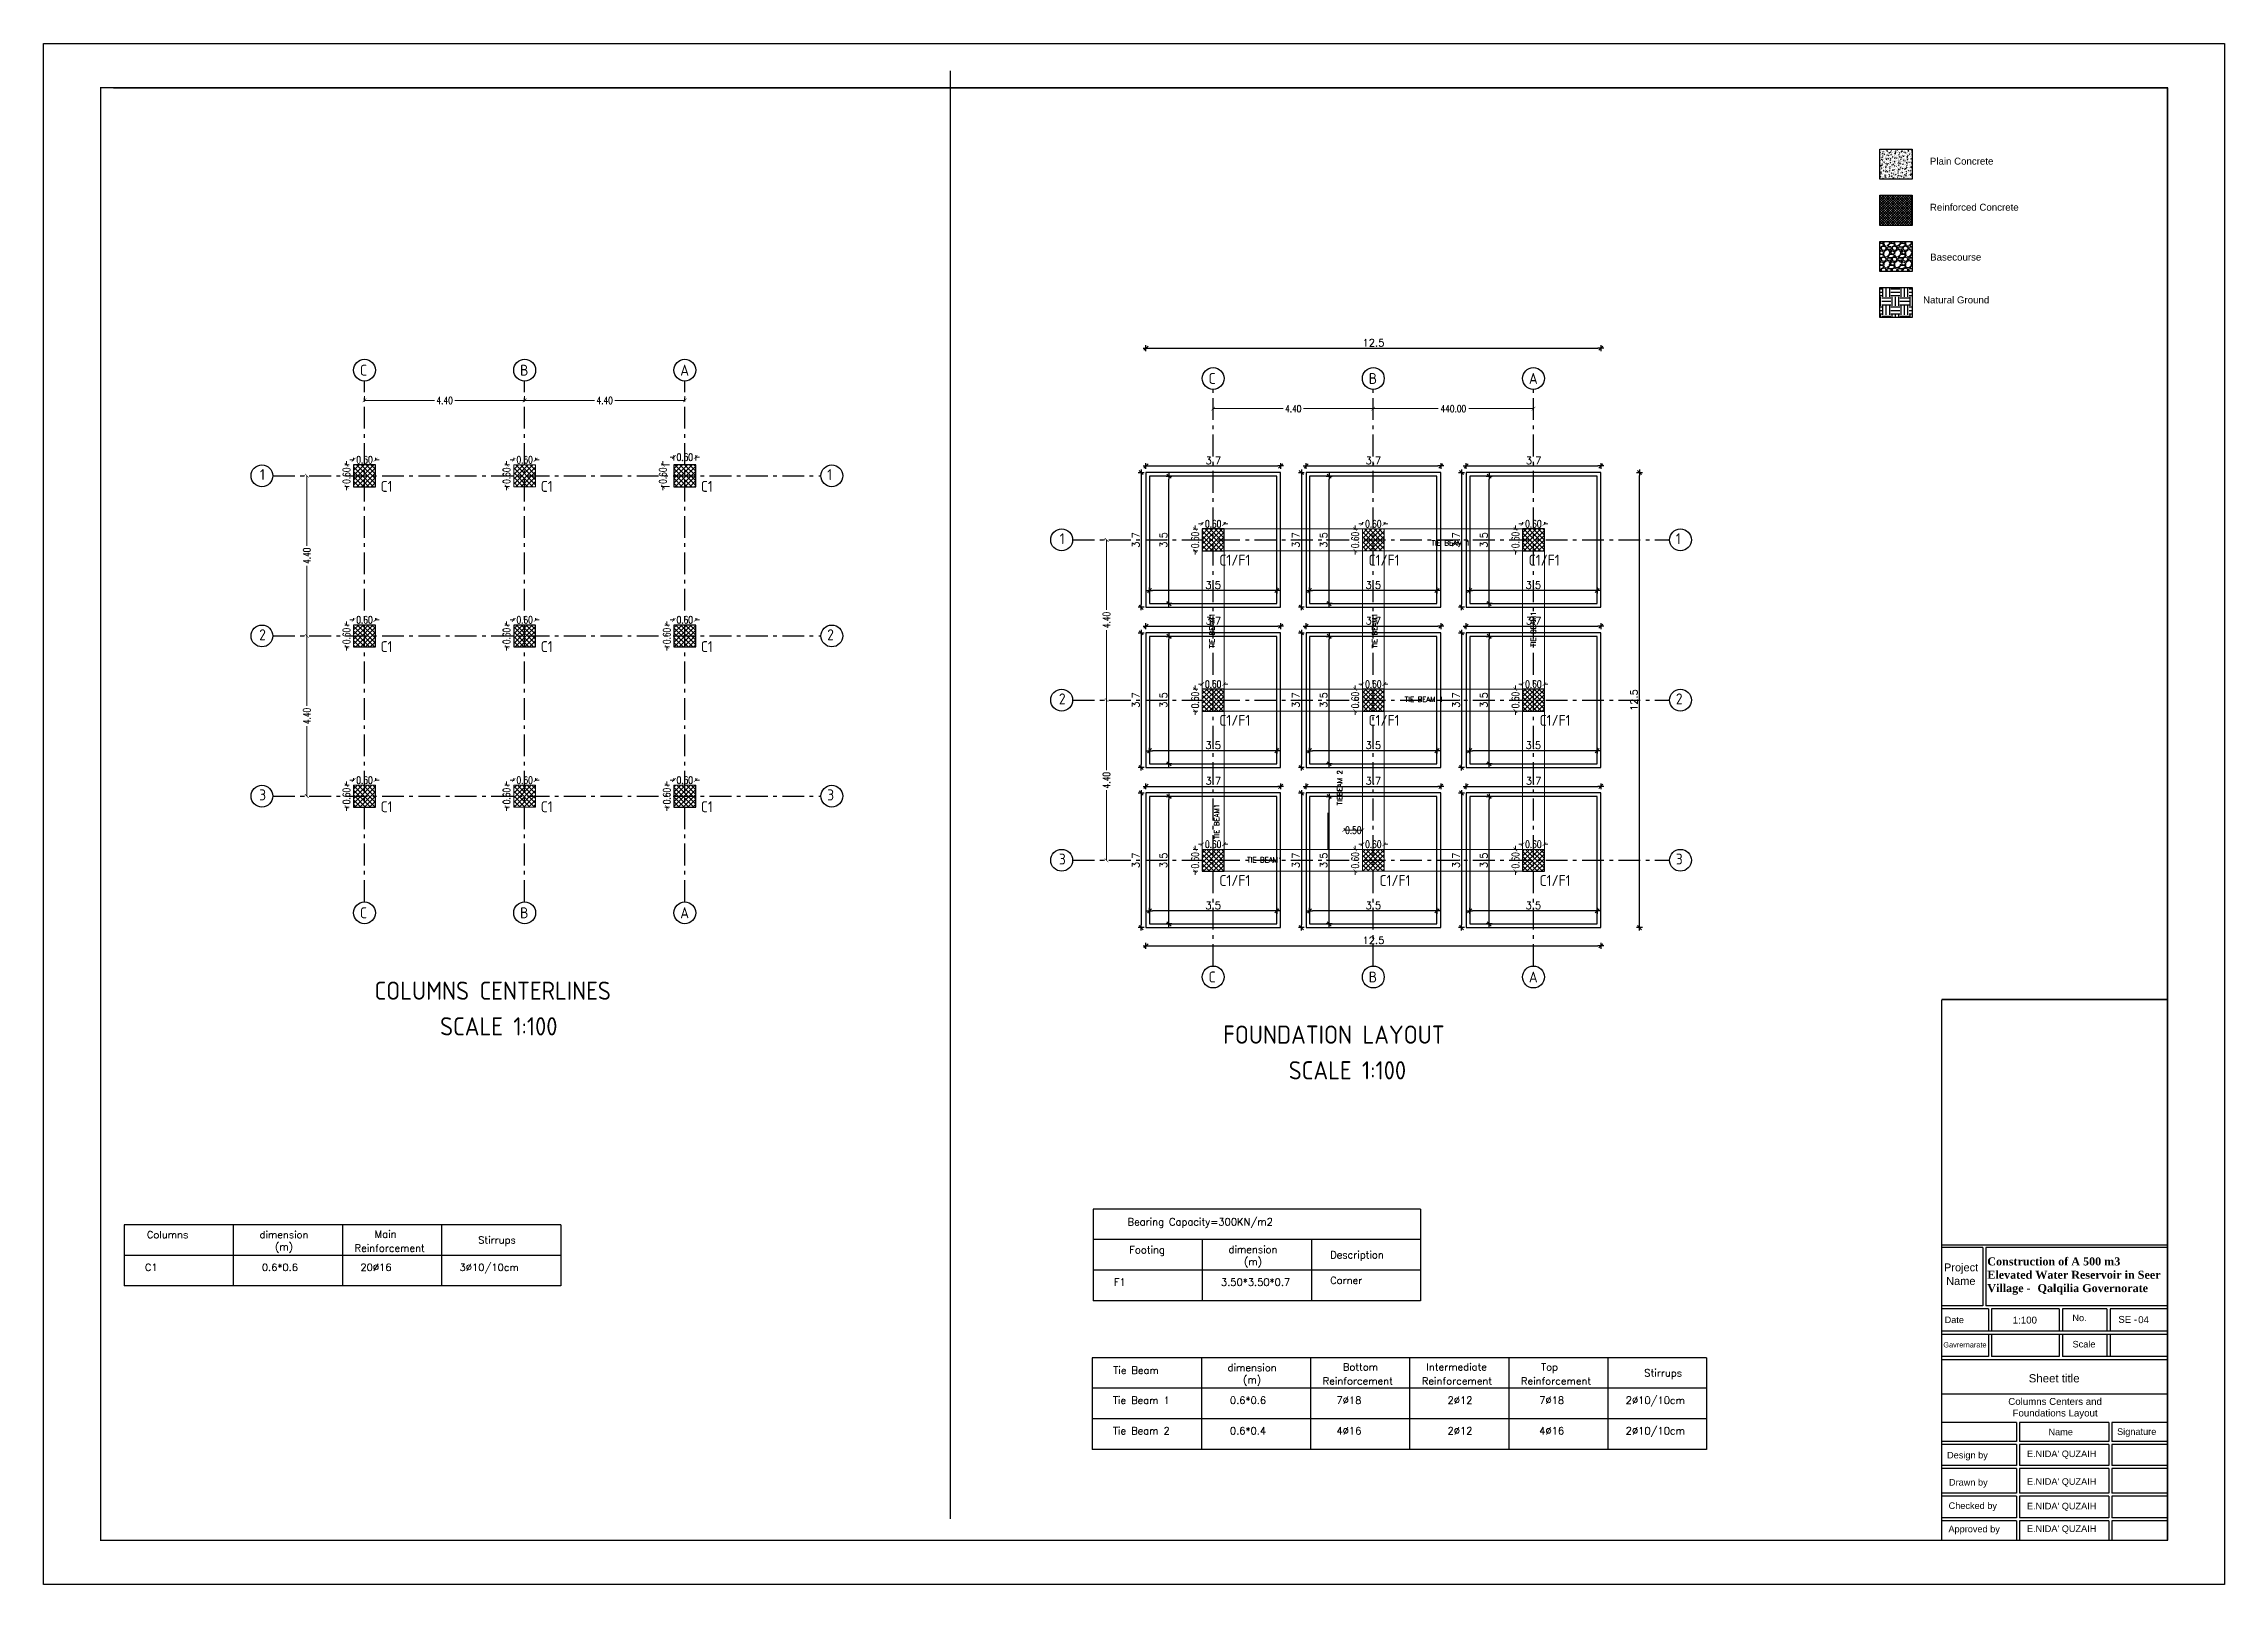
# Model space of a CAD drawing. Extents: x 166525 to 167198, y 178739 to 179747.
# Drawn here: x 167046.5 to 167106.4, y 179396.7 to 179439 of the extents above; entities that cross this region are included whole.
import ezdxf

# ---------------------------------------------------------------- set-up
doc = ezdxf.new("R2010")
doc.units = 0
doc.header["$MEASUREMENT"] = 0
doc.linetypes.add('ACAD_ISO10W100', pattern=[18, 12, -3, 0, -3])
doc.linetypes.add('AUSGEZOGEN', pattern=[0])
doc.layers.get('0').update_dxf_attribs({"linetype": 'CONTINUOUS'})
doc.layers.get('DEFPOINTS').update_dxf_attribs({"linetype": 'CONTINUOUS'})
for name, color, linetype in [('000FRAME', 7, 'CONTINUOUS'), ('006COL', 5, 'CONTINUOUS'), ('007HATH', 8, 'CONTINUOUS'), ('axis', 8, 'ACAD_ISO10W100'), ('BEAM-DIM', 4, 'CONTINUOUS'), ('blinding', 1, 'CONTINUOUS'), ('COVER', 7, 'CONTINUOUS'), ('EBENE0', 7, 'AUSGEZOGEN'), ('found', 6, 'CONTINUOUS'), ('HATSH', 252, 'CONTINUOUS'), ('Line 1', 2, 'CONTINUOUS'), ('MHATCH', 8, 'CONTINUOUS'), ('outdim', 42, 'CONTINUOUS'), ('rebar call line', 8, 'CONTINUOUS'), ('TXT', 6, 'CONTINUOUS')]:
    doc.layers.add(name, color=color, linetype=linetype)
doc.layers.add('BEAM', color=6, linetype='CONTINUOUS', lineweight=13)
doc.layers.add('Frame-PW - KA_FRAME', color=7, linetype='CONTINUOUS', lineweight=80)
doc.styles.add('DIM', font='simplex.shx', dxfattribs={"width": 0.75})
doc.styles.add('ISO8', font='iso8')
doc.styles.add('ROMAND10', font='ROMAND.shx', dxfattribs={"height": 0.2})
doc.styles.add('ROMANS', font='romans.shx')
doc.dimstyles.new('1-100-layout', dxfattribs={"dimtxt": 0.2, "dimasz": 0.08, "dimexe": 0.18, "dimexo": 0.0625, "dimgap": 0.05, "dimtad": 1, "dimzin": 12, "dimdsep": 46, "dimtxsty": 'ROMAND10', "dimblk": '2', "dimcen": 0, "dimdle": 0.15, "dimse1": 1, "dimse2": 1, "dimclrd": 256, "dimclre": 9, "dimclrt": 1, "dimazin": 0, "dimtfac": 1, "dimtix": 1, "dimtofl": 0, "dimtmove": 2, "dimatfit": 0, "dimldrblk": '2', "dimfxl": 1, "dimtolj": 1, "dimtzin": 0, "dimlwd": -1, "dimlwe": -1, "dimarcsym": 0})
doc.dimstyles.new('MUTASIM', dxfattribs={"dimscale": 0.9995, "dimtxt": 0.2, "dimasz": 0.1, "dimexe": 0.05, "dimexo": 0.12, "dimgap": 0.05, "dimtad": 0, "dimzin": 0, "dimdsep": 46, "dimtxsty": 'DIM', "dimblk": 'ARCHTICK', "dimcen": 0.09, "dimclrd": 35, "dimclre": 33, "dimclrt": 256, "dimazin": 0, "dimtfac": 1, "dimtofl": 0, "dimtmove": 1, "dimatfit": 3, "dimfxl": 0.18, "dimtolj": 1, "dimtzin": 0, "dimlwd": 13, "dimlwe": 9, "dimarcsym": 0})
pattern_1 = [(45, (161137.99376, 180505.19646), (-0.0662912607, 0.0662912607), []), (135, (161137.99376, 180505.19646), (-0.0662912607, -0.0662912607), [])]
pattern_2 = [(45, (161161.31206, 180503.43412), (-0.0662912607, 0.0662912607), []), (135, (161161.31206, 180503.43412), (-0.0662912607, -0.0662912607), [])]

msp = doc.modelspace()

# ---------------------------------------------------------------- texts
at = {"color": 7, "insert": (167099.92295, 179405.7006), "char_height": 0.2, "width": 4.930876, "attachment_point": 1}
msp.add_mtext('{\\fTimes New Roman|b1|i0|c0|p18;\\H1.1x;\\C256;Construction of A 500 m3 Elevated Water Reservoir in Seer Village - \\H1.2845x; \\H0.77854x;Qalqilia Governorate\\H1.1896x; }', dxfattribs=at)
at = {"layer": 'BEAM-DIM', "style": 'ROMANS'}
for s, p in [('TIE BEAM 1', (167084.65296, 179425.25477)), ('TIE BEAM 1', (167083.91654, 179420.96133)), ('TIE BEAM1 ', (167079.58623, 179416.55083))]:
    msp.add_text(s, height=0.14, dxfattribs=at).set_placement(p)
for s, p in [('TIE BEAM1 ', (167078.68991, 179422.43292)), ('TIE BEAM1 ', (167083.16054, 179422.43292)), ('TIE BEAM1 ', (167087.52127, 179422.47196)), ('TIEBEAM 2', (167082.20094, 179418.11902)), ('TIE BEAM1', (167078.81905, 179417.19169))]:
    msp.add_text(s, height=0.14, rotation=90, dxfattribs=at).set_placement(p)
at = {"layer": 'EBENE0', "color": 3, "style": 'ISO8'}
for s, height, p in [('C', 0.3, (167055.2087, 179429.92105)), ('B', 0.3, (167059.6087, 179429.92105)), ('A', 0.3, (167064.0087, 179429.92105)), ('C', 0.3, (167078.52699, 179429.69391)), ('B', 0.3, (167082.92699, 179429.69391)), ('A', 0.3, (167087.32699, 179429.69391)), ('1', 0.3, (167052.46198, 179427.0551)), ('C1', 0.3, (167055.7756, 179426.72913)), ('C1', 0.3, (167060.1756, 179426.72913)), ('C1', 0.3, (167064.5756, 179426.72913)), ('1', 0.3, (167068.04778, 179427.0551)), ('1', 0.3, (167074.4361, 179425.29277)), ('1', 0.3, (167091.36607, 179425.29277)), ('C1/F1', 0.3, (167078.82203, 179424.70321)), ('C1/F1', 0.3, (167082.92203, 179424.70321)), ('C1/F1', 0.3, (167087.32203, 179424.70321)), ('2', 0.3, (167052.44048, 179422.6551)), ('2', 0.3, (167068.04778, 179422.6551)), ('C1', 0.3, (167055.7756, 179422.32913)), ('C1', 0.3, (167060.1756, 179422.32913)), ('C1', 0.3, (167064.5756, 179422.32913)), ('2', 0.3, (167074.4146, 179420.89277)), ('2', 0.3, (167091.36607, 179420.89277)), ('C1/F1', 0.3, (167078.82203, 179420.30321)), ('C1/F1', 0.3, (167082.92203, 179420.30321)), ('C1/F1', 0.3, (167087.62203, 179420.30321)), ('3', 0.3, (167052.44048, 179418.2551)), ('C1', 0.3, (167055.7756, 179417.92913)), ('C1', 0.3, (167060.1756, 179417.92913)), ('C1', 0.3, (167064.5756, 179417.92913)), ('3', 0.3, (167068.04778, 179418.2551)), ('3', 0.3, (167074.4146, 179416.49277)), ('3', 0.3, (167091.36607, 179416.49277)), ('C1/F1', 0.3, (167078.82203, 179415.90321)), ('C1/F1', 0.3, (167083.22203, 179415.90321)), ('C1/F1', 0.3, (167087.62203, 179415.90321)), ('C', 0.3, (167055.2087, 179415.01619)), ('B', 0.3, (167059.6087, 179415.01619)), ('A', 0.3, (167064.0087, 179415.01619)), ('COLUMNS CENTERLINES', 0.5, (167055.60684, 179412.77751)), ('C', 0.3, (167078.52699, 179413.25385)), ('B', 0.3, (167082.92699, 179413.25385)), ('A', 0.3, (167087.32699, 179413.25385)), ('SCALE 1:100', 0.5, (167057.41121, 179411.79805)), ('FOUNDATION LAYOUT', 0.5, (167078.92513, 179411.56961)), ('SCALE 1:100', 0.5, (167080.7295, 179410.59014))]:
    msp.add_text(s, height=height, dxfattribs=at).set_placement(p)
at = {"layer": 'outdim', "char_height": 0.2, "style": 'ROMAND10'}
for s, insert, width, attachment_point in [('Bearing Capacity=300KN/m2', (167076.29977, 179406.77702), 5.225223, 1), ('Columns', (167049.92228, 179406.42576), 0.7386111, 2), ('dimension (m)', (167053.12187, 179406.42576), 0.7386111, 2), ('Reinforcement', (167055.06133, 179406.05684), 0.5137929, 1), ('Main', (167055.61492, 179406.44112), 0.5137929, 1), ('Stirrups ', (167058.45599, 179406.27842), 0.5137929, 1), ('C1', (167049.29913, 179405.52752), 0.5137929, 1), ('0.6*0.6', (167052.51201, 179405.52752), 0.5137929, 1), ('20%%C16', (167055.22089, 179405.52752), 0.5137929, 1), ('3%%C10/10cm', (167057.94476, 179405.52752), 0.5137929, 1), ('Footing', (167076.8375, 179406.00969), 0.7386111, 2), ('dimension (m)', (167079.74745, 179406.01892), 0.7386111, 2), ('Description', (167081.86604, 179405.87158), 0.5137929, 1), ('F1', (167075.92472, 179405.12068), 0.5137929, 1), ('3.50*3.50*0.7', (167078.86604, 179405.12068), 0.5137929, 1), ('Corner', (167081.86604, 179405.17149), 0.5137929, 1), ('Tie Beam', (167076.53371, 179402.7007), 1.7428863, 2), ('dimension (m)', (167079.72282, 179402.77441), 0.7386111, 2), ('Bottom', (167082.21587, 179402.78977), 0.5137929, 1), ('Intermediate ', (167084.51167, 179402.78977), 0.5137929, 1), ('Top', (167087.66361, 179402.78977), 0.5137929, 1), ('Stirrups ', (167090.49858, 179402.62707), 0.5137929, 1), ('Tie Beam 1', (167075.90008, 179401.87617), 2.3441656, 1), ('0.6*0.6', (167079.11296, 179401.87617), 0.5137929, 1), ('Reinforcement', (167081.66228, 179402.40548), 0.5137929, 1), ('7%%C18', (167082.03908, 179401.87617), 0.5137929, 1), ('Reinforcement', (167084.38685, 179402.40548), 0.5137929, 1), ('2%%C12', (167085.09266, 179401.87617), 0.5137929, 1), ('Reinforcement', (167087.11002, 179402.40548), 0.5137929, 1), ('7%%C18', (167087.61164, 179401.87617), 0.5137929, 1), ('2%%C10/10cm', (167089.98736, 179401.87617), 0.5137929, 1), ('Tie Beam 2', (167075.90008, 179401.03761), 2.3441656, 1), ('0.6*0.4', (167079.11296, 179401.03761), 0.5137929, 1), ('4%%C16', (167082.03908, 179401.03761), 0.5137929, 1), ('2%%C12', (167085.09266, 179401.03761), 0.5137929, 1), ('4%%C16', (167087.61164, 179401.03761), 0.5137929, 1), ('2%%C10/10cm', (167089.98736, 179401.03761), 0.5137929, 1)]:
    msp.add_mtext(s, dxfattribs=dict(at, insert=insert, width=width, attachment_point=attachment_point))
at = {"layer": 'TXT', "color": 7}
for s, insert, char_height, width, attachment_point in [('{\\fArial|b0|i0|c0|p34;Plain Concrete}', (167099.21813, 179435.90828), 0.1904466, 2.9052944, 2), ('{\\fArial|b0|i0|c0|p34;Reinforced Concrete}', (167099.56591, 179434.64286), 0.1904466, 2.9052944, 2), ('{\\fArial|b0|i0|c0|p34;Basecourse }', (167099.0558, 179433.2724), 0.1904466, 2.9052944, 2), ('{\\fArial|b0|i0|c0|p34;Natural Ground}', (167099.06758, 179432.097), 0.1904466, 2.9052944, 2), ('{\\fArial|b0|i0|c0|p34;Project }', (167099.67339, 179405.53497), 0.2162446, 0.9779129, 3), ('{\\fArial|b0|i0|c0|p34;Name}', (167099.59816, 179405.16211), 0.2162446, 0.8023905, 3), ('{\\fArial|b0|i0|c0|p34;Date}', (167099.28237, 179404.0764), 0.1802039, 2.4656722, 3), ('{\\fArial|b0|i0|c0|p34;1:100}', (167101.28814, 179404.07398), 0.1904466, 2.6058199, 3), ('{\\fArial|b0|i0|c0|p34;No.}', (167102.65325, 179404.13019), 0.1802039, 2.4656722, 3), ('\\A1;{\\fArial|b0|i0|c0|p34;SE -}', (167104.04042, 179404.09338), 0.1904466, 2.6058199, 3), ('\\A1;{\\fArial|b0|i0|c0|p34;04}', (167104.36551, 179404.08511), 0.1904466, 2.6058199, 3), ('{\\fArial|b0|i0|c178|p34;Gavrernarate}', (167099.90182, 179403.37121), 0.1441631, 1.9725377, 3), ('{\\fArial|b0|i0|c0|p34;Scale}', (167102.89456, 179403.40723), 0.1802039, 2.4656722, 3), ('{\\fArial|b0|i0|c0|p34;Sheet title}', (167101.06055, 179402.49277), 0.2252548, 3.0820902, 1), ('{\\fArial|b0|i0|c0|p34;Columns Centers and Foundations Layout}', (167101.78599, 179401.83931), 0.1904466, 2.9052944, 2), ('{\\fArial|b0|i0|c0|p34;Name}', (167102.27571, 179400.99631), 0.1802039, 2.4656722, 3), ('{\\fArial|b0|i0|c0|p34;Signature}', (167104.56733, 179401.00629), 0.1802039, 2.4656722, 3), ('{\\fArial|b0|i0|c0|p34;Design by}', (167099.93736, 179400.35906), 0.1802039, 1.1130295, 3), ("{\\fArial|b0|i0|c0|p34;E.NIDA' QUZAIH}", (167102.92034, 179400.39534), 0.1802039, 2.1409455, 3), ('{\\fArial|b0|i0|c0|p34;Drawn by}', (167099.93376, 179399.61276), 0.1802039, 1.1094247, 3), ("{\\fArial|b0|i0|c0|p34;E.NIDA' QUZAIH}", (167102.92034, 179399.63406), 0.1802039, 2.1409455, 3), ('{\\fArial|b0|i0|c0|p34;Checked by}', (167100.18886, 179398.97061), 0.1802039, 1.3645265, 3), ("{\\fArial|b0|i0|c0|p34;E.NIDA' QUZAIH}", (167102.92034, 179398.96022), 0.1802039, 2.1409455, 3), ('{\\fArial|b0|i0|c0|p34;Approved by}', (167100.26865, 179398.32912), 0.1802039, 1.4443199, 3), ("{\\fArial|b0|i0|c0|p34;E.NIDA' QUZAIH}", (167102.92034, 179398.33942), 0.1802039, 2.1409455, 3)]:
    msp.add_mtext(s, dxfattribs=dict(at, insert=insert, char_height=char_height, width=width, attachment_point=attachment_point))

# ---------------------------------------------------------------- blocks, each defined once
blk = doc.blocks.new('_ARCHTICK')
at = {"color": 0, "linetype": 'ByBlock', "const_width": 0.15}
blk.add_lwpolyline([(-0.5, -0.5), (0.5, 0.5)], dxfattribs=at)
blk = doc.blocks.new('*D1773')
at = {"layer": 'BEAM', "color": 35, "lineweight": 13, "transparency": 16777216}
for p, q in [((167055.034, 179427.612), (167054.934, 179427.612)), ((167055.634, 179427.612), (167055.734, 179427.612))]:
    blk.add_line(p, q, dxfattribs=at)
at = {"layer": 'BEAM', "color": 33, "lineweight": 9, "transparency": 16777216}
for p, q in [((167055.034, 179427.592), (167055.034, 179427.662)), ((167055.634, 179427.592), (167055.634, 179427.662))]:
    blk.add_line(p, q, dxfattribs=at)
at = {"layer": 'DEFPOINTS', "color": 0, "transparency": 16777216}
for p in [(167055.634, 179427.612), (167055.034, 179427.472), (167055.634, 179427.472)]:
    blk.add_point(p, dxfattribs=at)
at = {"layer": 'BEAM', "color": 35, "lineweight": 13, "transparency": 16777216, "xscale": 0.09995000000000001, "yscale": 0.09995000000000001, "zscale": 0.09995000000000001}
blk.add_blockref('_ARCHTICK', (167055.034, 179427.612), dxfattribs=at)
at = {"layer": 'BEAM', "color": 35, "lineweight": 13, "transparency": 16777216, "xscale": 0.09995000000000001, "yscale": 0.09995000000000001, "zscale": 0.09995000000000001, "rotation": 180}
blk.add_blockref('_ARCHTICK', (167055.634, 179427.612), dxfattribs=at)
at = {"layer": 'BEAM', "transparency": 16777216, "insert": (167055.334, 179427.612), "char_height": 0.1999, "attachment_point": 5, "style": 'DIM'}
blk.add_mtext('\\A1;0.60', dxfattribs=at)
blk = doc.blocks.new('*D1774')
at = {"layer": 'BEAM', "color": 33, "lineweight": 9, "transparency": 16777216}
for p, q in [((167054.914, 179427.472), (167054.789, 179427.472)), ((167054.914, 179426.872), (167054.789, 179426.872))]:
    blk.add_line(p, q, dxfattribs=at)
at = {"layer": 'BEAM', "color": 35, "lineweight": 13, "transparency": 16777216}
for p, q in [((167054.839, 179427.472), (167054.839, 179427.572)), ((167054.839, 179426.872), (167054.839, 179426.772))]:
    blk.add_line(p, q, dxfattribs=at)
at = {"layer": 'DEFPOINTS', "color": 0, "transparency": 16777216}
for p in [(167054.839, 179427.472), (167055.034, 179427.472), (167055.034, 179426.872)]:
    blk.add_point(p, dxfattribs=at)
at = {"layer": 'BEAM', "color": 35, "lineweight": 13, "transparency": 16777216, "xscale": 0.09995000000000001, "yscale": 0.09995000000000001, "zscale": 0.09995000000000001}
for p, rotation in [((167054.839, 179427.472), 270), ((167054.839, 179426.872), 90)]:
    blk.add_blockref('_ARCHTICK', p, dxfattribs=dict(at, rotation=rotation))
at = {"layer": 'BEAM', "transparency": 16777216, "insert": (167054.839, 179427.172), "char_height": 0.1999, "attachment_point": 5, "rotation": 90, "style": 'DIM'}
blk.add_mtext('\\A1;0.60', dxfattribs=at)
blk = doc.blocks.new('*D1544')
at = {"layer": 'BEAM', "color": 35, "lineweight": 13, "transparency": 16777216}
for p, q in [((167059.434, 179427.612), (167059.334, 179427.612)), ((167060.034, 179427.612), (167060.134, 179427.612))]:
    blk.add_line(p, q, dxfattribs=at)
at = {"layer": 'BEAM', "color": 33, "lineweight": 9, "transparency": 16777216}
for p, q in [((167059.434, 179427.592), (167059.434, 179427.662)), ((167060.034, 179427.592), (167060.034, 179427.662))]:
    blk.add_line(p, q, dxfattribs=at)
at = {"layer": 'DEFPOINTS', "color": 0, "transparency": 16777216}
for p in [(167060.034, 179427.612), (167059.434, 179427.472), (167060.034, 179427.472)]:
    blk.add_point(p, dxfattribs=at)
at = {"layer": 'BEAM', "color": 35, "lineweight": 13, "transparency": 16777216, "xscale": 0.09995000000000001, "yscale": 0.09995000000000001, "zscale": 0.09995000000000001}
blk.add_blockref('_ARCHTICK', (167059.434, 179427.612), dxfattribs=at)
at = {"layer": 'BEAM', "color": 35, "lineweight": 13, "transparency": 16777216, "xscale": 0.09995000000000001, "yscale": 0.09995000000000001, "zscale": 0.09995000000000001, "rotation": 180}
blk.add_blockref('_ARCHTICK', (167060.034, 179427.612), dxfattribs=at)
at = {"layer": 'BEAM', "transparency": 16777216, "insert": (167059.734, 179427.612), "char_height": 0.1999, "attachment_point": 5, "style": 'DIM'}
blk.add_mtext('\\A1;0.60', dxfattribs=at)
blk = doc.blocks.new('*D1545')
at = {"layer": 'BEAM', "color": 33, "lineweight": 9, "transparency": 16777216}
for p, q in [((167059.314, 179427.472), (167059.189, 179427.472)), ((167059.314, 179426.872), (167059.189, 179426.872))]:
    blk.add_line(p, q, dxfattribs=at)
at = {"layer": 'BEAM', "color": 35, "lineweight": 13, "transparency": 16777216}
for p, q in [((167059.239, 179427.472), (167059.239, 179427.572)), ((167059.239, 179426.872), (167059.239, 179426.772))]:
    blk.add_line(p, q, dxfattribs=at)
at = {"layer": 'DEFPOINTS', "color": 0, "transparency": 16777216}
for p in [(167059.239, 179427.472), (167059.434, 179427.472), (167059.434, 179426.872)]:
    blk.add_point(p, dxfattribs=at)
at = {"layer": 'BEAM', "color": 35, "lineweight": 13, "transparency": 16777216, "xscale": 0.09995000000000001, "yscale": 0.09995000000000001, "zscale": 0.09995000000000001}
for p, rotation in [((167059.239, 179427.472), 270), ((167059.239, 179426.872), 90)]:
    blk.add_blockref('_ARCHTICK', p, dxfattribs=dict(at, rotation=rotation))
at = {"layer": 'BEAM', "transparency": 16777216, "insert": (167059.239, 179427.172), "char_height": 0.1999, "attachment_point": 5, "rotation": 90, "style": 'DIM'}
blk.add_mtext('\\A1;0.60', dxfattribs=at)
blk = doc.blocks.new('*D1546')
at = {"layer": 'BEAM', "color": 35, "lineweight": 13, "transparency": 16777216}
for p, q in [((167063.834, 179423.212), (167063.734, 179423.212)), ((167064.434, 179423.212), (167064.534, 179423.212))]:
    blk.add_line(p, q, dxfattribs=at)
at = {"layer": 'BEAM', "color": 33, "lineweight": 9, "transparency": 16777216}
for p, q in [((167063.834, 179423.192), (167063.834, 179423.262)), ((167064.434, 179423.192), (167064.434, 179423.262))]:
    blk.add_line(p, q, dxfattribs=at)
at = {"layer": 'DEFPOINTS', "color": 0, "transparency": 16777216}
for p in [(167063.834, 179423.072), (167064.434, 179423.212), (167064.434, 179423.072)]:
    blk.add_point(p, dxfattribs=at)
at = {"layer": 'BEAM', "color": 35, "lineweight": 13, "transparency": 16777216, "xscale": 0.09995000000000001, "yscale": 0.09995000000000001, "zscale": 0.09995000000000001}
blk.add_blockref('_ARCHTICK', (167063.834, 179423.212), dxfattribs=at)
at = {"layer": 'BEAM', "color": 35, "lineweight": 13, "transparency": 16777216, "xscale": 0.09995000000000001, "yscale": 0.09995000000000001, "zscale": 0.09995000000000001, "rotation": 180}
blk.add_blockref('_ARCHTICK', (167064.434, 179423.212), dxfattribs=at)
at = {"layer": 'BEAM', "transparency": 16777216, "insert": (167064.134, 179423.212), "char_height": 0.1999, "attachment_point": 5, "style": 'DIM'}
blk.add_mtext('\\A1;0.60', dxfattribs=at)
blk = doc.blocks.new('*D1547')
at = {"layer": 'BEAM', "color": 33, "lineweight": 9, "transparency": 16777216}
for p, q in [((167063.714, 179423.072), (167063.589, 179423.072)), ((167063.714, 179422.472), (167063.589, 179422.472))]:
    blk.add_line(p, q, dxfattribs=at)
at = {"layer": 'BEAM', "color": 35, "lineweight": 13, "transparency": 16777216}
for p, q in [((167063.639, 179423.072), (167063.639, 179423.172)), ((167063.639, 179422.472), (167063.639, 179422.372))]:
    blk.add_line(p, q, dxfattribs=at)
at = {"layer": 'DEFPOINTS', "color": 0, "transparency": 16777216}
for p in [(167063.639, 179423.072), (167063.834, 179423.072), (167063.834, 179422.472)]:
    blk.add_point(p, dxfattribs=at)
at = {"layer": 'BEAM', "color": 35, "lineweight": 13, "transparency": 16777216, "xscale": 0.09995000000000001, "yscale": 0.09995000000000001, "zscale": 0.09995000000000001}
for p, rotation in [((167063.639, 179423.072), 270), ((167063.639, 179422.472), 90)]:
    blk.add_blockref('_ARCHTICK', p, dxfattribs=dict(at, rotation=rotation))
at = {"layer": 'BEAM', "transparency": 16777216, "insert": (167063.639, 179422.772), "char_height": 0.1999, "attachment_point": 5, "rotation": 90, "style": 'DIM'}
blk.add_mtext('\\A1;0.60', dxfattribs=at)
blk = doc.blocks.new('*D1548')
at = {"layer": 'BEAM', "color": 35, "lineweight": 13, "transparency": 16777216}
for p, q in [((167063.834, 179418.812), (167063.734, 179418.812)), ((167064.434, 179418.812), (167064.534, 179418.812))]:
    blk.add_line(p, q, dxfattribs=at)
at = {"layer": 'BEAM', "color": 33, "lineweight": 9, "transparency": 16777216}
for p, q in [((167063.834, 179418.792), (167063.834, 179418.862)), ((167064.434, 179418.792), (167064.434, 179418.862))]:
    blk.add_line(p, q, dxfattribs=at)
at = {"layer": 'DEFPOINTS', "color": 0, "transparency": 16777216}
for p in [(167063.834, 179418.672), (167064.434, 179418.812), (167064.434, 179418.672)]:
    blk.add_point(p, dxfattribs=at)
at = {"layer": 'BEAM', "color": 35, "lineweight": 13, "transparency": 16777216, "xscale": 0.09995000000000001, "yscale": 0.09995000000000001, "zscale": 0.09995000000000001}
blk.add_blockref('_ARCHTICK', (167063.834, 179418.812), dxfattribs=at)
at = {"layer": 'BEAM', "color": 35, "lineweight": 13, "transparency": 16777216, "xscale": 0.09995000000000001, "yscale": 0.09995000000000001, "zscale": 0.09995000000000001, "rotation": 180}
blk.add_blockref('_ARCHTICK', (167064.434, 179418.812), dxfattribs=at)
at = {"layer": 'BEAM', "transparency": 16777216, "insert": (167064.134, 179418.812), "char_height": 0.1999, "attachment_point": 5, "style": 'DIM'}
blk.add_mtext('\\A1;0.60', dxfattribs=at)
blk = doc.blocks.new('*D1549')
at = {"layer": 'BEAM', "color": 33, "lineweight": 9, "transparency": 16777216}
for p, q in [((167063.714, 179418.672), (167063.589, 179418.672)), ((167063.714, 179418.072), (167063.589, 179418.072))]:
    blk.add_line(p, q, dxfattribs=at)
at = {"layer": 'BEAM', "color": 35, "lineweight": 13, "transparency": 16777216}
for p, q in [((167063.639, 179418.672), (167063.639, 179418.772)), ((167063.639, 179418.072), (167063.639, 179417.972))]:
    blk.add_line(p, q, dxfattribs=at)
at = {"layer": 'DEFPOINTS', "color": 0, "transparency": 16777216}
for p in [(167063.639, 179418.672), (167063.834, 179418.672), (167063.834, 179418.072)]:
    blk.add_point(p, dxfattribs=at)
at = {"layer": 'BEAM', "color": 35, "lineweight": 13, "transparency": 16777216, "xscale": 0.09995000000000001, "yscale": 0.09995000000000001, "zscale": 0.09995000000000001}
for p, rotation in [((167063.639, 179418.672), 270), ((167063.639, 179418.072), 90)]:
    blk.add_blockref('_ARCHTICK', p, dxfattribs=dict(at, rotation=rotation))
at = {"layer": 'BEAM', "transparency": 16777216, "insert": (167063.639, 179418.372), "char_height": 0.1999, "attachment_point": 5, "rotation": 90, "style": 'DIM'}
blk.add_mtext('\\A1;0.60', dxfattribs=at)
blk = doc.blocks.new('*D1550')
at = {"layer": 'BEAM', "color": 35, "lineweight": 13, "transparency": 16777216}
for p, q in [((167059.434, 179418.812), (167059.334, 179418.812)), ((167060.034, 179418.812), (167060.134, 179418.812))]:
    blk.add_line(p, q, dxfattribs=at)
at = {"layer": 'BEAM', "color": 33, "lineweight": 9, "transparency": 16777216}
for p, q in [((167059.434, 179418.792), (167059.434, 179418.862)), ((167060.034, 179418.792), (167060.034, 179418.862))]:
    blk.add_line(p, q, dxfattribs=at)
at = {"layer": 'DEFPOINTS', "color": 0, "transparency": 16777216}
for p in [(167059.434, 179418.672), (167060.034, 179418.812), (167060.034, 179418.672)]:
    blk.add_point(p, dxfattribs=at)
at = {"layer": 'BEAM', "color": 35, "lineweight": 13, "transparency": 16777216, "xscale": 0.09995000000000001, "yscale": 0.09995000000000001, "zscale": 0.09995000000000001}
blk.add_blockref('_ARCHTICK', (167059.434, 179418.812), dxfattribs=at)
at = {"layer": 'BEAM', "color": 35, "lineweight": 13, "transparency": 16777216, "xscale": 0.09995000000000001, "yscale": 0.09995000000000001, "zscale": 0.09995000000000001, "rotation": 180}
blk.add_blockref('_ARCHTICK', (167060.034, 179418.812), dxfattribs=at)
at = {"layer": 'BEAM', "transparency": 16777216, "insert": (167059.734, 179418.812), "char_height": 0.1999, "attachment_point": 5, "style": 'DIM'}
blk.add_mtext('\\A1;0.60', dxfattribs=at)
blk = doc.blocks.new('*D1551')
at = {"layer": 'BEAM', "color": 33, "lineweight": 9, "transparency": 16777216}
for p, q in [((167059.314, 179418.672), (167059.189, 179418.672)), ((167059.314, 179418.072), (167059.189, 179418.072))]:
    blk.add_line(p, q, dxfattribs=at)
at = {"layer": 'BEAM', "color": 35, "lineweight": 13, "transparency": 16777216}
for p, q in [((167059.239, 179418.672), (167059.239, 179418.772)), ((167059.239, 179418.072), (167059.239, 179417.972))]:
    blk.add_line(p, q, dxfattribs=at)
at = {"layer": 'DEFPOINTS', "color": 0, "transparency": 16777216}
for p in [(167059.239, 179418.672), (167059.434, 179418.672), (167059.434, 179418.072)]:
    blk.add_point(p, dxfattribs=at)
at = {"layer": 'BEAM', "color": 35, "lineweight": 13, "transparency": 16777216, "xscale": 0.09995000000000001, "yscale": 0.09995000000000001, "zscale": 0.09995000000000001}
for p, rotation in [((167059.239, 179418.672), 270), ((167059.239, 179418.072), 90)]:
    blk.add_blockref('_ARCHTICK', p, dxfattribs=dict(at, rotation=rotation))
at = {"layer": 'BEAM', "transparency": 16777216, "insert": (167059.239, 179418.372), "char_height": 0.1999, "attachment_point": 5, "rotation": 90, "style": 'DIM'}
blk.add_mtext('\\A1;0.60', dxfattribs=at)
blk = doc.blocks.new('*D1552')
at = {"layer": 'BEAM', "color": 35, "lineweight": 13, "transparency": 16777216}
for p, q in [((167055.034, 179418.812), (167054.934, 179418.812)), ((167055.634, 179418.812), (167055.734, 179418.812))]:
    blk.add_line(p, q, dxfattribs=at)
at = {"layer": 'BEAM', "color": 33, "lineweight": 9, "transparency": 16777216}
for p, q in [((167055.034, 179418.792), (167055.034, 179418.862)), ((167055.634, 179418.792), (167055.634, 179418.862))]:
    blk.add_line(p, q, dxfattribs=at)
at = {"layer": 'DEFPOINTS', "color": 0, "transparency": 16777216}
for p in [(167055.034, 179418.672), (167055.634, 179418.812), (167055.634, 179418.672)]:
    blk.add_point(p, dxfattribs=at)
at = {"layer": 'BEAM', "color": 35, "lineweight": 13, "transparency": 16777216, "xscale": 0.09995000000000001, "yscale": 0.09995000000000001, "zscale": 0.09995000000000001}
blk.add_blockref('_ARCHTICK', (167055.034, 179418.812), dxfattribs=at)
at = {"layer": 'BEAM', "color": 35, "lineweight": 13, "transparency": 16777216, "xscale": 0.09995000000000001, "yscale": 0.09995000000000001, "zscale": 0.09995000000000001, "rotation": 180}
blk.add_blockref('_ARCHTICK', (167055.634, 179418.812), dxfattribs=at)
at = {"layer": 'BEAM', "transparency": 16777216, "insert": (167055.334, 179418.812), "char_height": 0.1999, "attachment_point": 5, "style": 'DIM'}
blk.add_mtext('\\A1;0.60', dxfattribs=at)
blk = doc.blocks.new('*D1553')
at = {"layer": 'BEAM', "color": 33, "lineweight": 9, "transparency": 16777216}
for p, q in [((167054.914, 179418.672), (167054.789, 179418.672)), ((167054.914, 179418.072), (167054.789, 179418.072))]:
    blk.add_line(p, q, dxfattribs=at)
at = {"layer": 'BEAM', "color": 35, "lineweight": 13, "transparency": 16777216}
for p, q in [((167054.839, 179418.672), (167054.839, 179418.772)), ((167054.839, 179418.072), (167054.839, 179417.972))]:
    blk.add_line(p, q, dxfattribs=at)
at = {"layer": 'DEFPOINTS', "color": 0, "transparency": 16777216}
for p in [(167054.839, 179418.672), (167055.034, 179418.672), (167055.034, 179418.072)]:
    blk.add_point(p, dxfattribs=at)
at = {"layer": 'BEAM', "color": 35, "lineweight": 13, "transparency": 16777216, "xscale": 0.09995000000000001, "yscale": 0.09995000000000001, "zscale": 0.09995000000000001}
for p, rotation in [((167054.839, 179418.672), 270), ((167054.839, 179418.072), 90)]:
    blk.add_blockref('_ARCHTICK', p, dxfattribs=dict(at, rotation=rotation))
at = {"layer": 'BEAM', "transparency": 16777216, "insert": (167054.839, 179418.372), "char_height": 0.1999, "attachment_point": 5, "rotation": 90, "style": 'DIM'}
blk.add_mtext('\\A1;0.60', dxfattribs=at)
blk = doc.blocks.new('*D1554')
at = {"layer": 'BEAM', "color": 35, "lineweight": 13, "transparency": 16777216}
for p, q in [((167055.034, 179423.212), (167054.934, 179423.212)), ((167055.634, 179423.212), (167055.734, 179423.212))]:
    blk.add_line(p, q, dxfattribs=at)
at = {"layer": 'BEAM', "color": 33, "lineweight": 9, "transparency": 16777216}
for p, q in [((167055.034, 179423.192), (167055.034, 179423.262)), ((167055.634, 179423.192), (167055.634, 179423.262))]:
    blk.add_line(p, q, dxfattribs=at)
at = {"layer": 'DEFPOINTS', "color": 0, "transparency": 16777216}
for p in [(167055.034, 179423.072), (167055.634, 179423.212), (167055.634, 179423.072)]:
    blk.add_point(p, dxfattribs=at)
at = {"layer": 'BEAM', "color": 35, "lineweight": 13, "transparency": 16777216, "xscale": 0.09995000000000001, "yscale": 0.09995000000000001, "zscale": 0.09995000000000001}
blk.add_blockref('_ARCHTICK', (167055.034, 179423.212), dxfattribs=at)
at = {"layer": 'BEAM', "color": 35, "lineweight": 13, "transparency": 16777216, "xscale": 0.09995000000000001, "yscale": 0.09995000000000001, "zscale": 0.09995000000000001, "rotation": 180}
blk.add_blockref('_ARCHTICK', (167055.634, 179423.212), dxfattribs=at)
at = {"layer": 'BEAM', "transparency": 16777216, "insert": (167055.334, 179423.212), "char_height": 0.1999, "attachment_point": 5, "style": 'DIM'}
blk.add_mtext('\\A1;0.60', dxfattribs=at)
blk = doc.blocks.new('*D1555')
at = {"layer": 'BEAM', "color": 33, "lineweight": 9, "transparency": 16777216}
for p, q in [((167054.914, 179423.072), (167054.789, 179423.072)), ((167054.914, 179422.472), (167054.789, 179422.472))]:
    blk.add_line(p, q, dxfattribs=at)
at = {"layer": 'BEAM', "color": 35, "lineweight": 13, "transparency": 16777216}
for p, q in [((167054.839, 179423.072), (167054.839, 179423.172)), ((167054.839, 179422.472), (167054.839, 179422.372))]:
    blk.add_line(p, q, dxfattribs=at)
at = {"layer": 'DEFPOINTS', "color": 0, "transparency": 16777216}
for p in [(167054.839, 179423.072), (167055.034, 179423.072), (167055.034, 179422.472)]:
    blk.add_point(p, dxfattribs=at)
at = {"layer": 'BEAM', "color": 35, "lineweight": 13, "transparency": 16777216, "xscale": 0.09995000000000001, "yscale": 0.09995000000000001, "zscale": 0.09995000000000001}
for p, rotation in [((167054.839, 179423.072), 270), ((167054.839, 179422.472), 90)]:
    blk.add_blockref('_ARCHTICK', p, dxfattribs=dict(at, rotation=rotation))
at = {"layer": 'BEAM', "transparency": 16777216, "insert": (167054.839, 179422.772), "char_height": 0.1999, "attachment_point": 5, "rotation": 90, "style": 'DIM'}
blk.add_mtext('\\A1;0.60', dxfattribs=at)
blk = doc.blocks.new('*D1556')
at = {"layer": 'BEAM', "color": 35, "lineweight": 13, "transparency": 16777216}
for p, q in [((167059.434, 179423.212), (167059.334, 179423.212)), ((167060.034, 179423.212), (167060.134, 179423.212))]:
    blk.add_line(p, q, dxfattribs=at)
at = {"layer": 'BEAM', "color": 33, "lineweight": 9, "transparency": 16777216}
for p, q in [((167059.434, 179423.192), (167059.434, 179423.262)), ((167060.034, 179423.192), (167060.034, 179423.262))]:
    blk.add_line(p, q, dxfattribs=at)
at = {"layer": 'DEFPOINTS', "color": 0, "transparency": 16777216}
for p in [(167059.434, 179423.072), (167060.034, 179423.212), (167060.034, 179423.072)]:
    blk.add_point(p, dxfattribs=at)
at = {"layer": 'BEAM', "color": 35, "lineweight": 13, "transparency": 16777216, "xscale": 0.09995000000000001, "yscale": 0.09995000000000001, "zscale": 0.09995000000000001}
blk.add_blockref('_ARCHTICK', (167059.434, 179423.212), dxfattribs=at)
at = {"layer": 'BEAM', "color": 35, "lineweight": 13, "transparency": 16777216, "xscale": 0.09995000000000001, "yscale": 0.09995000000000001, "zscale": 0.09995000000000001, "rotation": 180}
blk.add_blockref('_ARCHTICK', (167060.034, 179423.212), dxfattribs=at)
at = {"layer": 'BEAM', "transparency": 16777216, "insert": (167059.734, 179423.212), "char_height": 0.1999, "attachment_point": 5, "style": 'DIM'}
blk.add_mtext('\\A1;0.60', dxfattribs=at)
blk = doc.blocks.new('*D1557')
at = {"layer": 'BEAM', "color": 33, "lineweight": 9, "transparency": 16777216}
for p, q in [((167059.314, 179423.072), (167059.189, 179423.072)), ((167059.314, 179422.472), (167059.189, 179422.472))]:
    blk.add_line(p, q, dxfattribs=at)
at = {"layer": 'BEAM', "color": 35, "lineweight": 13, "transparency": 16777216}
for p, q in [((167059.239, 179423.072), (167059.239, 179423.172)), ((167059.239, 179422.472), (167059.239, 179422.372))]:
    blk.add_line(p, q, dxfattribs=at)
at = {"layer": 'DEFPOINTS', "color": 0, "transparency": 16777216}
for p in [(167059.239, 179423.072), (167059.434, 179423.072), (167059.434, 179422.472)]:
    blk.add_point(p, dxfattribs=at)
at = {"layer": 'BEAM', "color": 35, "lineweight": 13, "transparency": 16777216, "xscale": 0.09995000000000001, "yscale": 0.09995000000000001, "zscale": 0.09995000000000001}
for p, rotation in [((167059.239, 179423.072), 270), ((167059.239, 179422.472), 90)]:
    blk.add_blockref('_ARCHTICK', p, dxfattribs=dict(at, rotation=rotation))
at = {"layer": 'BEAM', "transparency": 16777216, "insert": (167059.239, 179422.772), "char_height": 0.1999, "attachment_point": 5, "rotation": 90, "style": 'DIM'}
blk.add_mtext('\\A1;0.60', dxfattribs=at)
blk = doc.blocks.new('*D1558')
at = {"layer": 'BEAM', "color": 33, "lineweight": 9, "transparency": 16777216}
for p, q in [((167055.334, 179429.362), (167055.334, 179429.292)), ((167059.734, 179429.362), (167059.734, 179429.292))]:
    blk.add_line(p, q, dxfattribs=at)
at = {"layer": 'BEAM', "color": 35, "lineweight": 13, "transparency": 16777216}
for p, q in [((167055.334, 179429.242), (167057.256, 179429.242)), ((167059.734, 179429.242), (167057.812, 179429.242))]:
    blk.add_line(p, q, dxfattribs=at)
at = {"layer": 'DEFPOINTS', "color": 0, "transparency": 16777216}
for p in [(167055.334, 179429.242), (167059.734, 179429.242), (167059.734, 179429.242)]:
    blk.add_point(p, dxfattribs=at)
at = {"layer": 'BEAM', "color": 35, "lineweight": 13, "transparency": 16777216, "xscale": 0.09995000000000001, "yscale": 0.09995000000000001, "zscale": 0.09995000000000001, "rotation": 180}
blk.add_blockref('_ARCHTICK', (167055.334, 179429.242), dxfattribs=at)
at = {"layer": 'BEAM', "color": 35, "lineweight": 13, "transparency": 16777216, "xscale": 0.09995000000000001, "yscale": 0.09995000000000001, "zscale": 0.09995000000000001}
blk.add_blockref('_ARCHTICK', (167059.734, 179429.242), dxfattribs=at)
at = {"layer": 'BEAM', "transparency": 16777216, "insert": (167057.534, 179429.242), "char_height": 0.1999, "attachment_point": 5, "style": 'DIM'}
blk.add_mtext('\\A1;4.40', dxfattribs=at)
blk = doc.blocks.new('*D1559')
at = {"layer": 'BEAM', "color": 33, "lineweight": 9, "transparency": 16777216}
for p, q in [((167059.734, 179429.362), (167059.734, 179429.292)), ((167064.134, 179429.362), (167064.134, 179429.292))]:
    blk.add_line(p, q, dxfattribs=at)
at = {"layer": 'BEAM', "color": 35, "lineweight": 13, "transparency": 16777216}
for p, q in [((167059.734, 179429.242), (167061.656, 179429.242)), ((167064.134, 179429.242), (167062.212, 179429.242))]:
    blk.add_line(p, q, dxfattribs=at)
at = {"layer": 'DEFPOINTS', "color": 0, "transparency": 16777216}
for p in [(167059.734, 179429.242), (167064.134, 179429.242), (167064.134, 179429.242)]:
    blk.add_point(p, dxfattribs=at)
at = {"layer": 'BEAM', "color": 35, "lineweight": 13, "transparency": 16777216, "xscale": 0.09995000000000001, "yscale": 0.09995000000000001, "zscale": 0.09995000000000001, "rotation": 180}
blk.add_blockref('_ARCHTICK', (167059.734, 179429.242), dxfattribs=at)
at = {"layer": 'BEAM', "color": 35, "lineweight": 13, "transparency": 16777216, "xscale": 0.09995000000000001, "yscale": 0.09995000000000001, "zscale": 0.09995000000000001}
blk.add_blockref('_ARCHTICK', (167064.134, 179429.242), dxfattribs=at)
at = {"layer": 'BEAM', "transparency": 16777216, "insert": (167061.934, 179429.242), "char_height": 0.1999, "attachment_point": 5, "style": 'DIM'}
blk.add_mtext('\\A1;4.40', dxfattribs=at)
blk = doc.blocks.new('*D1560')
at = {"layer": 'BEAM', "color": 33, "lineweight": 9, "transparency": 16777216}
for p, q in [((167053.628, 179422.772), (167053.698, 179422.772)), ((167053.628, 179418.372), (167053.698, 179418.372))]:
    blk.add_line(p, q, dxfattribs=at)
at = {"layer": 'BEAM', "color": 35, "lineweight": 13, "transparency": 16777216}
for p, q in [((167053.748, 179422.772), (167053.748, 179420.85)), ((167053.748, 179418.372), (167053.748, 179420.293))]:
    blk.add_line(p, q, dxfattribs=at)
at = {"layer": 'DEFPOINTS', "color": 0, "transparency": 16777216}
for p in [(167053.748, 179422.772), (167053.748, 179422.772), (167053.748, 179418.372)]:
    blk.add_point(p, dxfattribs=at)
at = {"layer": 'BEAM', "color": 35, "lineweight": 13, "transparency": 16777216, "xscale": 0.09995000000000001, "yscale": 0.09995000000000001, "zscale": 0.09995000000000001}
for p, rotation in [((167053.748, 179422.772), 90), ((167053.748, 179418.372), 270)]:
    blk.add_blockref('_ARCHTICK', p, dxfattribs=dict(at, rotation=rotation))
at = {"layer": 'BEAM', "transparency": 16777216, "insert": (167053.748, 179420.572), "char_height": 0.1999, "attachment_point": 5, "rotation": 90, "style": 'DIM'}
blk.add_mtext('\\A1;4.40', dxfattribs=at)
blk = doc.blocks.new('*D1561')
at = {"layer": 'BEAM', "color": 33, "lineweight": 9, "transparency": 16777216}
for p, q in [((167053.628, 179427.172), (167053.698, 179427.172)), ((167053.628, 179422.772), (167053.698, 179422.772))]:
    blk.add_line(p, q, dxfattribs=at)
at = {"layer": 'BEAM', "color": 35, "lineweight": 13, "transparency": 16777216}
for p, q in [((167053.748, 179427.172), (167053.748, 179425.25)), ((167053.748, 179422.772), (167053.748, 179424.693))]:
    blk.add_line(p, q, dxfattribs=at)
at = {"layer": 'DEFPOINTS', "color": 0, "transparency": 16777216}
for p in [(167053.748, 179427.172), (167053.748, 179427.172), (167053.748, 179422.772)]:
    blk.add_point(p, dxfattribs=at)
at = {"layer": 'BEAM', "color": 35, "lineweight": 13, "transparency": 16777216, "xscale": 0.09995000000000001, "yscale": 0.09995000000000001, "zscale": 0.09995000000000001}
for p, rotation in [((167053.748, 179427.172), 90), ((167053.748, 179422.772), 270)]:
    blk.add_blockref('_ARCHTICK', p, dxfattribs=dict(at, rotation=rotation))
at = {"layer": 'BEAM', "transparency": 16777216, "insert": (167053.748, 179424.972), "char_height": 0.1999, "attachment_point": 5, "rotation": 90, "style": 'DIM'}
blk.add_mtext('\\A1;4.40', dxfattribs=at)
blk = doc.blocks.new('*D1775')
at = {"layer": 'BEAM', "color": 35, "lineweight": 13, "transparency": 16777216}
for p, q in [((167078.352, 179425.849), (167078.252, 179425.849)), ((167078.952, 179425.849), (167079.052, 179425.849))]:
    blk.add_line(p, q, dxfattribs=at)
at = {"layer": 'BEAM', "color": 33, "lineweight": 9, "transparency": 16777216}
for p, q in [((167078.352, 179425.829), (167078.352, 179425.899)), ((167078.952, 179425.829), (167078.952, 179425.899))]:
    blk.add_line(p, q, dxfattribs=at)
at = {"layer": 'DEFPOINTS', "color": 0, "transparency": 16777216}
for p in [(167078.952, 179425.849), (167078.352, 179425.709), (167078.952, 179425.709)]:
    blk.add_point(p, dxfattribs=at)
at = {"layer": 'BEAM', "color": 35, "lineweight": 13, "transparency": 16777216, "xscale": 0.09995000000000001, "yscale": 0.09995000000000001, "zscale": 0.09995000000000001}
blk.add_blockref('_ARCHTICK', (167078.352, 179425.849), dxfattribs=at)
at = {"layer": 'BEAM', "color": 35, "lineweight": 13, "transparency": 16777216, "xscale": 0.09995000000000001, "yscale": 0.09995000000000001, "zscale": 0.09995000000000001, "rotation": 180}
blk.add_blockref('_ARCHTICK', (167078.952, 179425.849), dxfattribs=at)
at = {"layer": 'BEAM', "transparency": 16777216, "insert": (167078.652, 179425.849), "char_height": 0.1999, "attachment_point": 5, "style": 'DIM'}
blk.add_mtext('\\A1;0.60', dxfattribs=at)
blk = doc.blocks.new('*D1776')
at = {"layer": 'BEAM', "color": 35, "lineweight": 13, "transparency": 16777216}
for p, q in [((167078.157, 179425.709), (167078.157, 179425.809)), ((167078.157, 179425.109), (167078.157, 179425.009))]:
    blk.add_line(p, q, dxfattribs=at)
at = {"layer": 'BEAM', "color": 33, "lineweight": 9, "transparency": 16777216}
for p, q in [((167078.232, 179425.709), (167078.107, 179425.709)), ((167078.232, 179425.109), (167078.107, 179425.109))]:
    blk.add_line(p, q, dxfattribs=at)
at = {"layer": 'DEFPOINTS', "color": 0, "transparency": 16777216}
for p in [(167078.157, 179425.709), (167078.352, 179425.709), (167078.352, 179425.109)]:
    blk.add_point(p, dxfattribs=at)
at = {"layer": 'BEAM', "color": 35, "lineweight": 13, "transparency": 16777216, "xscale": 0.09995000000000001, "yscale": 0.09995000000000001, "zscale": 0.09995000000000001}
for p, rotation in [((167078.157, 179425.709), 270), ((167078.157, 179425.109), 90)]:
    blk.add_blockref('_ARCHTICK', p, dxfattribs=dict(at, rotation=rotation))
at = {"layer": 'BEAM', "transparency": 16777216, "insert": (167078.157, 179425.409), "char_height": 0.1999, "attachment_point": 5, "rotation": 90, "style": 'DIM'}
blk.add_mtext('\\A1;0.60', dxfattribs=at)
blk = doc.blocks.new('*D1562')
at = {"layer": 'BEAM', "color": 35, "lineweight": 13, "transparency": 16777216}
for p, q in [((167082.752, 179425.849), (167082.652, 179425.849)), ((167083.352, 179425.849), (167083.452, 179425.849))]:
    blk.add_line(p, q, dxfattribs=at)
at = {"layer": 'BEAM', "color": 33, "lineweight": 9, "transparency": 16777216}
for p, q in [((167082.752, 179425.829), (167082.752, 179425.899)), ((167083.352, 179425.829), (167083.352, 179425.899))]:
    blk.add_line(p, q, dxfattribs=at)
at = {"layer": 'DEFPOINTS', "color": 0, "transparency": 16777216}
for p in [(167083.352, 179425.849), (167082.752, 179425.709), (167083.352, 179425.709)]:
    blk.add_point(p, dxfattribs=at)
at = {"layer": 'BEAM', "color": 35, "lineweight": 13, "transparency": 16777216, "xscale": 0.09995000000000001, "yscale": 0.09995000000000001, "zscale": 0.09995000000000001}
blk.add_blockref('_ARCHTICK', (167082.752, 179425.849), dxfattribs=at)
at = {"layer": 'BEAM', "color": 35, "lineweight": 13, "transparency": 16777216, "xscale": 0.09995000000000001, "yscale": 0.09995000000000001, "zscale": 0.09995000000000001, "rotation": 180}
blk.add_blockref('_ARCHTICK', (167083.352, 179425.849), dxfattribs=at)
at = {"layer": 'BEAM', "transparency": 16777216, "insert": (167083.052, 179425.849), "char_height": 0.1999, "attachment_point": 5, "style": 'DIM'}
blk.add_mtext('\\A1;0.60', dxfattribs=at)
blk = doc.blocks.new('*D1563')
at = {"layer": 'BEAM', "color": 35, "lineweight": 13, "transparency": 16777216}
for p, q in [((167082.557, 179425.709), (167082.557, 179425.809)), ((167082.557, 179425.109), (167082.557, 179425.009))]:
    blk.add_line(p, q, dxfattribs=at)
at = {"layer": 'BEAM', "color": 33, "lineweight": 9, "transparency": 16777216}
for p, q in [((167082.632, 179425.709), (167082.507, 179425.709)), ((167082.632, 179425.109), (167082.507, 179425.109))]:
    blk.add_line(p, q, dxfattribs=at)
at = {"layer": 'DEFPOINTS', "color": 0, "transparency": 16777216}
for p in [(167082.557, 179425.709), (167082.752, 179425.709), (167082.752, 179425.109)]:
    blk.add_point(p, dxfattribs=at)
at = {"layer": 'BEAM', "color": 35, "lineweight": 13, "transparency": 16777216, "xscale": 0.09995000000000001, "yscale": 0.09995000000000001, "zscale": 0.09995000000000001}
for p, rotation in [((167082.557, 179425.709), 270), ((167082.557, 179425.109), 90)]:
    blk.add_blockref('_ARCHTICK', p, dxfattribs=dict(at, rotation=rotation))
at = {"layer": 'BEAM', "transparency": 16777216, "insert": (167082.557, 179425.409), "char_height": 0.1999, "attachment_point": 5, "rotation": 90, "style": 'DIM'}
blk.add_mtext('\\A1;0.60', dxfattribs=at)
blk = doc.blocks.new('*D1564')
at = {"layer": 'BEAM', "color": 35, "lineweight": 13, "transparency": 16777216}
for p, q in [((167087.152, 179425.849), (167087.052, 179425.849)), ((167087.752, 179425.849), (167087.852, 179425.849))]:
    blk.add_line(p, q, dxfattribs=at)
at = {"layer": 'BEAM', "color": 33, "lineweight": 9, "transparency": 16777216}
for p, q in [((167087.152, 179425.829), (167087.152, 179425.899)), ((167087.752, 179425.829), (167087.752, 179425.899))]:
    blk.add_line(p, q, dxfattribs=at)
at = {"layer": 'DEFPOINTS', "color": 0, "transparency": 16777216}
for p in [(167087.752, 179425.849), (167087.152, 179425.709), (167087.752, 179425.709)]:
    blk.add_point(p, dxfattribs=at)
at = {"layer": 'BEAM', "color": 35, "lineweight": 13, "transparency": 16777216, "xscale": 0.09995000000000001, "yscale": 0.09995000000000001, "zscale": 0.09995000000000001}
blk.add_blockref('_ARCHTICK', (167087.152, 179425.849), dxfattribs=at)
at = {"layer": 'BEAM', "color": 35, "lineweight": 13, "transparency": 16777216, "xscale": 0.09995000000000001, "yscale": 0.09995000000000001, "zscale": 0.09995000000000001, "rotation": 180}
blk.add_blockref('_ARCHTICK', (167087.752, 179425.849), dxfattribs=at)
at = {"layer": 'BEAM', "transparency": 16777216, "insert": (167087.452, 179425.849), "char_height": 0.1999, "attachment_point": 5, "style": 'DIM'}
blk.add_mtext('\\A1;0.60', dxfattribs=at)
blk = doc.blocks.new('*D1565')
at = {"layer": 'BEAM', "color": 35, "lineweight": 13, "transparency": 16777216}
for p, q in [((167086.957, 179425.709), (167086.957, 179425.809)), ((167086.957, 179425.109), (167086.957, 179425.009))]:
    blk.add_line(p, q, dxfattribs=at)
at = {"layer": 'BEAM', "color": 33, "lineweight": 9, "transparency": 16777216}
for p, q in [((167087.032, 179425.709), (167086.907, 179425.709)), ((167087.032, 179425.109), (167086.907, 179425.109))]:
    blk.add_line(p, q, dxfattribs=at)
at = {"layer": 'DEFPOINTS', "color": 0, "transparency": 16777216}
for p in [(167086.957, 179425.709), (167087.152, 179425.709), (167087.152, 179425.109)]:
    blk.add_point(p, dxfattribs=at)
at = {"layer": 'BEAM', "color": 35, "lineweight": 13, "transparency": 16777216, "xscale": 0.09995000000000001, "yscale": 0.09995000000000001, "zscale": 0.09995000000000001}
for p, rotation in [((167086.957, 179425.709), 270), ((167086.957, 179425.109), 90)]:
    blk.add_blockref('_ARCHTICK', p, dxfattribs=dict(at, rotation=rotation))
at = {"layer": 'BEAM', "transparency": 16777216, "insert": (167086.957, 179425.409), "char_height": 0.1999, "attachment_point": 5, "rotation": 90, "style": 'DIM'}
blk.add_mtext('\\A1;0.60', dxfattribs=at)
blk = doc.blocks.new('*D1566')
at = {"layer": 'BEAM', "color": 35, "lineweight": 13, "transparency": 16777216}
for p, q in [((167087.152, 179421.449), (167087.052, 179421.449)), ((167087.752, 179421.449), (167087.852, 179421.449))]:
    blk.add_line(p, q, dxfattribs=at)
at = {"layer": 'BEAM', "color": 33, "lineweight": 9, "transparency": 16777216}
for p, q in [((167087.152, 179421.429), (167087.152, 179421.499)), ((167087.752, 179421.429), (167087.752, 179421.499))]:
    blk.add_line(p, q, dxfattribs=at)
at = {"layer": 'DEFPOINTS', "color": 0, "transparency": 16777216}
for p in [(167087.152, 179421.309), (167087.752, 179421.449), (167087.752, 179421.309)]:
    blk.add_point(p, dxfattribs=at)
at = {"layer": 'BEAM', "color": 35, "lineweight": 13, "transparency": 16777216, "xscale": 0.09995000000000001, "yscale": 0.09995000000000001, "zscale": 0.09995000000000001}
blk.add_blockref('_ARCHTICK', (167087.152, 179421.449), dxfattribs=at)
at = {"layer": 'BEAM', "color": 35, "lineweight": 13, "transparency": 16777216, "xscale": 0.09995000000000001, "yscale": 0.09995000000000001, "zscale": 0.09995000000000001, "rotation": 180}
blk.add_blockref('_ARCHTICK', (167087.752, 179421.449), dxfattribs=at)
at = {"layer": 'BEAM', "transparency": 16777216, "insert": (167087.452, 179421.449), "char_height": 0.1999, "attachment_point": 5, "style": 'DIM'}
blk.add_mtext('\\A1;0.60', dxfattribs=at)
blk = doc.blocks.new('*D1567')
at = {"layer": 'BEAM', "color": 33, "lineweight": 9, "transparency": 16777216}
for p, q in [((167087.032, 179421.309), (167086.907, 179421.309)), ((167087.032, 179420.709), (167086.907, 179420.709))]:
    blk.add_line(p, q, dxfattribs=at)
at = {"layer": 'BEAM', "color": 35, "lineweight": 13, "transparency": 16777216}
for p, q in [((167086.957, 179421.309), (167086.957, 179421.409)), ((167086.957, 179420.709), (167086.957, 179420.609))]:
    blk.add_line(p, q, dxfattribs=at)
at = {"layer": 'DEFPOINTS', "color": 0, "transparency": 16777216}
for p in [(167086.957, 179421.309), (167087.152, 179421.309), (167087.152, 179420.709)]:
    blk.add_point(p, dxfattribs=at)
at = {"layer": 'BEAM', "color": 35, "lineweight": 13, "transparency": 16777216, "xscale": 0.09995000000000001, "yscale": 0.09995000000000001, "zscale": 0.09995000000000001}
for p, rotation in [((167086.957, 179421.309), 270), ((167086.957, 179420.709), 90)]:
    blk.add_blockref('_ARCHTICK', p, dxfattribs=dict(at, rotation=rotation))
at = {"layer": 'BEAM', "transparency": 16777216, "insert": (167086.957, 179421.009), "char_height": 0.1999, "attachment_point": 5, "rotation": 90, "style": 'DIM'}
blk.add_mtext('\\A1;0.60', dxfattribs=at)
blk = doc.blocks.new('*D1568')
at = {"layer": 'BEAM', "color": 35, "lineweight": 13, "transparency": 16777216}
for p, q in [((167087.152, 179417.049), (167087.052, 179417.049)), ((167087.752, 179417.049), (167087.852, 179417.049))]:
    blk.add_line(p, q, dxfattribs=at)
at = {"layer": 'BEAM', "color": 33, "lineweight": 9, "transparency": 16777216}
for p, q in [((167087.152, 179417.029), (167087.152, 179417.099)), ((167087.752, 179417.029), (167087.752, 179417.099))]:
    blk.add_line(p, q, dxfattribs=at)
at = {"layer": 'DEFPOINTS', "color": 0, "transparency": 16777216}
for p in [(167087.152, 179416.909), (167087.752, 179417.049), (167087.752, 179416.909)]:
    blk.add_point(p, dxfattribs=at)
at = {"layer": 'BEAM', "color": 35, "lineweight": 13, "transparency": 16777216, "xscale": 0.09995000000000001, "yscale": 0.09995000000000001, "zscale": 0.09995000000000001}
blk.add_blockref('_ARCHTICK', (167087.152, 179417.049), dxfattribs=at)
at = {"layer": 'BEAM', "color": 35, "lineweight": 13, "transparency": 16777216, "xscale": 0.09995000000000001, "yscale": 0.09995000000000001, "zscale": 0.09995000000000001, "rotation": 180}
blk.add_blockref('_ARCHTICK', (167087.752, 179417.049), dxfattribs=at)
at = {"layer": 'BEAM', "transparency": 16777216, "insert": (167087.452, 179417.049), "char_height": 0.1999, "attachment_point": 5, "style": 'DIM'}
blk.add_mtext('\\A1;0.60', dxfattribs=at)
blk = doc.blocks.new('*D1569')
at = {"layer": 'BEAM', "color": 33, "lineweight": 9, "transparency": 16777216}
for p, q in [((167087.032, 179416.909), (167086.907, 179416.909)), ((167087.032, 179416.309), (167086.907, 179416.309))]:
    blk.add_line(p, q, dxfattribs=at)
at = {"layer": 'BEAM', "color": 35, "lineweight": 13, "transparency": 16777216}
for p, q in [((167086.957, 179416.909), (167086.957, 179417.009)), ((167086.957, 179416.309), (167086.957, 179416.209))]:
    blk.add_line(p, q, dxfattribs=at)
at = {"layer": 'DEFPOINTS', "color": 0, "transparency": 16777216}
for p in [(167086.957, 179416.909), (167087.152, 179416.909), (167087.152, 179416.309)]:
    blk.add_point(p, dxfattribs=at)
at = {"layer": 'BEAM', "color": 35, "lineweight": 13, "transparency": 16777216, "xscale": 0.09995000000000001, "yscale": 0.09995000000000001, "zscale": 0.09995000000000001}
for p, rotation in [((167086.957, 179416.909), 270), ((167086.957, 179416.309), 90)]:
    blk.add_blockref('_ARCHTICK', p, dxfattribs=dict(at, rotation=rotation))
at = {"layer": 'BEAM', "transparency": 16777216, "insert": (167086.957, 179416.609), "char_height": 0.1999, "attachment_point": 5, "rotation": 90, "style": 'DIM'}
blk.add_mtext('\\A1;0.60', dxfattribs=at)
blk = doc.blocks.new('*D1570')
at = {"layer": 'BEAM', "color": 35, "lineweight": 13, "transparency": 16777216}
for p, q in [((167082.752, 179417.049), (167082.652, 179417.049)), ((167083.352, 179417.049), (167083.452, 179417.049))]:
    blk.add_line(p, q, dxfattribs=at)
at = {"layer": 'BEAM', "color": 33, "lineweight": 9, "transparency": 16777216}
for p, q in [((167082.752, 179417.029), (167082.752, 179417.099)), ((167083.352, 179417.029), (167083.352, 179417.099))]:
    blk.add_line(p, q, dxfattribs=at)
at = {"layer": 'DEFPOINTS', "color": 0, "transparency": 16777216}
for p in [(167082.752, 179416.909), (167083.352, 179417.049), (167083.352, 179416.909)]:
    blk.add_point(p, dxfattribs=at)
at = {"layer": 'BEAM', "color": 35, "lineweight": 13, "transparency": 16777216, "xscale": 0.09995000000000001, "yscale": 0.09995000000000001, "zscale": 0.09995000000000001}
blk.add_blockref('_ARCHTICK', (167082.752, 179417.049), dxfattribs=at)
at = {"layer": 'BEAM', "color": 35, "lineweight": 13, "transparency": 16777216, "xscale": 0.09995000000000001, "yscale": 0.09995000000000001, "zscale": 0.09995000000000001, "rotation": 180}
blk.add_blockref('_ARCHTICK', (167083.352, 179417.049), dxfattribs=at)
at = {"layer": 'BEAM', "transparency": 16777216, "insert": (167083.052, 179417.049), "char_height": 0.1999, "attachment_point": 5, "style": 'DIM'}
blk.add_mtext('\\A1;0.60', dxfattribs=at)
blk = doc.blocks.new('*D1571')
at = {"layer": 'BEAM', "color": 33, "lineweight": 9, "transparency": 16777216}
for p, q in [((167082.632, 179416.909), (167082.507, 179416.909)), ((167082.632, 179416.309), (167082.507, 179416.309))]:
    blk.add_line(p, q, dxfattribs=at)
at = {"layer": 'BEAM', "color": 35, "lineweight": 13, "transparency": 16777216}
for p, q in [((167082.557, 179416.909), (167082.557, 179417.009)), ((167082.557, 179416.309), (167082.557, 179416.209))]:
    blk.add_line(p, q, dxfattribs=at)
at = {"layer": 'DEFPOINTS', "color": 0, "transparency": 16777216}
for p in [(167082.557, 179416.909), (167082.752, 179416.909), (167082.752, 179416.309)]:
    blk.add_point(p, dxfattribs=at)
at = {"layer": 'BEAM', "color": 35, "lineweight": 13, "transparency": 16777216, "xscale": 0.09995000000000001, "yscale": 0.09995000000000001, "zscale": 0.09995000000000001}
for p, rotation in [((167082.557, 179416.909), 270), ((167082.557, 179416.309), 90)]:
    blk.add_blockref('_ARCHTICK', p, dxfattribs=dict(at, rotation=rotation))
at = {"layer": 'BEAM', "transparency": 16777216, "insert": (167082.557, 179416.609), "char_height": 0.1999, "attachment_point": 5, "rotation": 90, "style": 'DIM'}
blk.add_mtext('\\A1;0.60', dxfattribs=at)
blk = doc.blocks.new('*D1572')
at = {"layer": 'BEAM', "color": 35, "lineweight": 13, "transparency": 16777216}
for p, q in [((167078.352, 179417.049), (167078.252, 179417.049)), ((167078.952, 179417.049), (167079.052, 179417.049))]:
    blk.add_line(p, q, dxfattribs=at)
at = {"layer": 'BEAM', "color": 33, "lineweight": 9, "transparency": 16777216}
for p, q in [((167078.352, 179417.029), (167078.352, 179417.099)), ((167078.952, 179417.029), (167078.952, 179417.099))]:
    blk.add_line(p, q, dxfattribs=at)
at = {"layer": 'DEFPOINTS', "color": 0, "transparency": 16777216}
for p in [(167078.352, 179416.909), (167078.952, 179417.049), (167078.952, 179416.909)]:
    blk.add_point(p, dxfattribs=at)
at = {"layer": 'BEAM', "color": 35, "lineweight": 13, "transparency": 16777216, "xscale": 0.09995000000000001, "yscale": 0.09995000000000001, "zscale": 0.09995000000000001}
blk.add_blockref('_ARCHTICK', (167078.352, 179417.049), dxfattribs=at)
at = {"layer": 'BEAM', "color": 35, "lineweight": 13, "transparency": 16777216, "xscale": 0.09995000000000001, "yscale": 0.09995000000000001, "zscale": 0.09995000000000001, "rotation": 180}
blk.add_blockref('_ARCHTICK', (167078.952, 179417.049), dxfattribs=at)
at = {"layer": 'BEAM', "transparency": 16777216, "insert": (167078.652, 179417.049), "char_height": 0.1999, "attachment_point": 5, "style": 'DIM'}
blk.add_mtext('\\A1;0.60', dxfattribs=at)
blk = doc.blocks.new('*D1573')
at = {"layer": 'BEAM', "color": 33, "lineweight": 9, "transparency": 16777216}
for p, q in [((167078.232, 179416.909), (167078.107, 179416.909)), ((167078.232, 179416.309), (167078.107, 179416.309))]:
    blk.add_line(p, q, dxfattribs=at)
at = {"layer": 'BEAM', "color": 35, "lineweight": 13, "transparency": 16777216}
for p, q in [((167078.157, 179416.909), (167078.157, 179417.009)), ((167078.157, 179416.309), (167078.157, 179416.209))]:
    blk.add_line(p, q, dxfattribs=at)
at = {"layer": 'DEFPOINTS', "color": 0, "transparency": 16777216}
for p in [(167078.157, 179416.909), (167078.352, 179416.909), (167078.352, 179416.309)]:
    blk.add_point(p, dxfattribs=at)
at = {"layer": 'BEAM', "color": 35, "lineweight": 13, "transparency": 16777216, "xscale": 0.09995000000000001, "yscale": 0.09995000000000001, "zscale": 0.09995000000000001}
for p, rotation in [((167078.157, 179416.909), 270), ((167078.157, 179416.309), 90)]:
    blk.add_blockref('_ARCHTICK', p, dxfattribs=dict(at, rotation=rotation))
at = {"layer": 'BEAM', "transparency": 16777216, "insert": (167078.157, 179416.609), "char_height": 0.1999, "attachment_point": 5, "rotation": 90, "style": 'DIM'}
blk.add_mtext('\\A1;0.60', dxfattribs=at)
blk = doc.blocks.new('*D1574')
at = {"layer": 'BEAM', "color": 35, "lineweight": 13, "transparency": 16777216}
for p, q in [((167078.352, 179421.449), (167078.252, 179421.449)), ((167078.952, 179421.449), (167079.052, 179421.449))]:
    blk.add_line(p, q, dxfattribs=at)
at = {"layer": 'BEAM', "color": 33, "lineweight": 9, "transparency": 16777216}
for p, q in [((167078.352, 179421.429), (167078.352, 179421.499)), ((167078.952, 179421.429), (167078.952, 179421.499))]:
    blk.add_line(p, q, dxfattribs=at)
at = {"layer": 'DEFPOINTS', "color": 0, "transparency": 16777216}
for p in [(167078.352, 179421.309), (167078.952, 179421.449), (167078.952, 179421.309)]:
    blk.add_point(p, dxfattribs=at)
at = {"layer": 'BEAM', "color": 35, "lineweight": 13, "transparency": 16777216, "xscale": 0.09995000000000001, "yscale": 0.09995000000000001, "zscale": 0.09995000000000001}
blk.add_blockref('_ARCHTICK', (167078.352, 179421.449), dxfattribs=at)
at = {"layer": 'BEAM', "color": 35, "lineweight": 13, "transparency": 16777216, "xscale": 0.09995000000000001, "yscale": 0.09995000000000001, "zscale": 0.09995000000000001, "rotation": 180}
blk.add_blockref('_ARCHTICK', (167078.952, 179421.449), dxfattribs=at)
at = {"layer": 'BEAM', "transparency": 16777216, "insert": (167078.652, 179421.449), "char_height": 0.1999, "attachment_point": 5, "style": 'DIM'}
blk.add_mtext('\\A1;0.60', dxfattribs=at)
blk = doc.blocks.new('*D1575')
at = {"layer": 'BEAM', "color": 33, "lineweight": 9, "transparency": 16777216}
for p, q in [((167078.232, 179421.309), (167078.107, 179421.309)), ((167078.232, 179420.709), (167078.107, 179420.709))]:
    blk.add_line(p, q, dxfattribs=at)
at = {"layer": 'BEAM', "color": 35, "lineweight": 13, "transparency": 16777216}
for p, q in [((167078.157, 179421.309), (167078.157, 179421.409)), ((167078.157, 179420.709), (167078.157, 179420.609))]:
    blk.add_line(p, q, dxfattribs=at)
at = {"layer": 'DEFPOINTS', "color": 0, "transparency": 16777216}
for p in [(167078.157, 179421.309), (167078.352, 179421.309), (167078.352, 179420.709)]:
    blk.add_point(p, dxfattribs=at)
at = {"layer": 'BEAM', "color": 35, "lineweight": 13, "transparency": 16777216, "xscale": 0.09995000000000001, "yscale": 0.09995000000000001, "zscale": 0.09995000000000001}
for p, rotation in [((167078.157, 179421.309), 270), ((167078.157, 179420.709), 90)]:
    blk.add_blockref('_ARCHTICK', p, dxfattribs=dict(at, rotation=rotation))
at = {"layer": 'BEAM', "transparency": 16777216, "insert": (167078.157, 179421.009), "char_height": 0.1999, "attachment_point": 5, "rotation": 90, "style": 'DIM'}
blk.add_mtext('\\A1;0.60', dxfattribs=at)
blk = doc.blocks.new('*D1576')
at = {"layer": 'BEAM', "color": 35, "lineweight": 13, "transparency": 16777216}
for p, q in [((167082.752, 179421.449), (167082.652, 179421.449)), ((167083.352, 179421.449), (167083.452, 179421.449))]:
    blk.add_line(p, q, dxfattribs=at)
at = {"layer": 'BEAM', "color": 33, "lineweight": 9, "transparency": 16777216}
for p, q in [((167082.752, 179421.429), (167082.752, 179421.499)), ((167083.352, 179421.429), (167083.352, 179421.499))]:
    blk.add_line(p, q, dxfattribs=at)
at = {"layer": 'DEFPOINTS', "color": 0, "transparency": 16777216}
for p in [(167082.752, 179421.309), (167083.352, 179421.449), (167083.352, 179421.309)]:
    blk.add_point(p, dxfattribs=at)
at = {"layer": 'BEAM', "color": 35, "lineweight": 13, "transparency": 16777216, "xscale": 0.09995000000000001, "yscale": 0.09995000000000001, "zscale": 0.09995000000000001}
blk.add_blockref('_ARCHTICK', (167082.752, 179421.449), dxfattribs=at)
at = {"layer": 'BEAM', "color": 35, "lineweight": 13, "transparency": 16777216, "xscale": 0.09995000000000001, "yscale": 0.09995000000000001, "zscale": 0.09995000000000001, "rotation": 180}
blk.add_blockref('_ARCHTICK', (167083.352, 179421.449), dxfattribs=at)
at = {"layer": 'BEAM', "transparency": 16777216, "insert": (167083.052, 179421.449), "char_height": 0.1999, "attachment_point": 5, "style": 'DIM'}
blk.add_mtext('\\A1;0.60', dxfattribs=at)
blk = doc.blocks.new('*D1577')
at = {"layer": 'BEAM', "color": 33, "lineweight": 9, "transparency": 16777216}
for p, q in [((167082.632, 179421.309), (167082.507, 179421.309)), ((167082.632, 179420.709), (167082.507, 179420.709))]:
    blk.add_line(p, q, dxfattribs=at)
at = {"layer": 'BEAM', "color": 35, "lineweight": 13, "transparency": 16777216}
for p, q in [((167082.557, 179421.309), (167082.557, 179421.409)), ((167082.557, 179420.709), (167082.557, 179420.609))]:
    blk.add_line(p, q, dxfattribs=at)
at = {"layer": 'DEFPOINTS', "color": 0, "transparency": 16777216}
for p in [(167082.557, 179421.309), (167082.752, 179421.309), (167082.752, 179420.709)]:
    blk.add_point(p, dxfattribs=at)
at = {"layer": 'BEAM', "color": 35, "lineweight": 13, "transparency": 16777216, "xscale": 0.09995000000000001, "yscale": 0.09995000000000001, "zscale": 0.09995000000000001}
for p, rotation in [((167082.557, 179421.309), 270), ((167082.557, 179420.709), 90)]:
    blk.add_blockref('_ARCHTICK', p, dxfattribs=dict(at, rotation=rotation))
at = {"layer": 'BEAM', "transparency": 16777216, "insert": (167082.557, 179421.009), "char_height": 0.1999, "attachment_point": 5, "rotation": 90, "style": 'DIM'}
blk.add_mtext('\\A1;0.60', dxfattribs=at)
blk = doc.blocks.new('*D1578')
at = {"layer": 'BEAM', "color": 33, "lineweight": 9, "transparency": 16777216}
for p, q in [((167078.652, 179429.135), (167078.652, 179429.065)), ((167083.052, 179429.135), (167083.052, 179429.065))]:
    blk.add_line(p, q, dxfattribs=at)
at = {"layer": 'BEAM', "color": 35, "lineweight": 13, "transparency": 16777216}
for p, q in [((167078.652, 179429.015), (167080.574, 179429.015)), ((167083.052, 179429.015), (167081.131, 179429.015))]:
    blk.add_line(p, q, dxfattribs=at)
at = {"layer": 'DEFPOINTS', "color": 0, "transparency": 16777216}
for p in [(167078.652, 179429.015), (167083.052, 179429.015), (167083.052, 179429.015)]:
    blk.add_point(p, dxfattribs=at)
at = {"layer": 'BEAM', "color": 35, "lineweight": 13, "transparency": 16777216, "xscale": 0.09995000000000001, "yscale": 0.09995000000000001, "zscale": 0.09995000000000001, "rotation": 180}
blk.add_blockref('_ARCHTICK', (167078.652, 179429.015), dxfattribs=at)
at = {"layer": 'BEAM', "color": 35, "lineweight": 13, "transparency": 16777216, "xscale": 0.09995000000000001, "yscale": 0.09995000000000001, "zscale": 0.09995000000000001}
blk.add_blockref('_ARCHTICK', (167083.052, 179429.015), dxfattribs=at)
at = {"layer": 'BEAM', "transparency": 16777216, "insert": (167080.852, 179429.015), "char_height": 0.1999, "attachment_point": 5, "style": 'DIM'}
blk.add_mtext('\\A1;4.40', dxfattribs=at)
blk = doc.blocks.new('*D1579')
at = {"layer": 'BEAM', "color": 33, "lineweight": 9, "transparency": 16777216}
for p, q in [((167083.052, 179429.135), (167083.052, 179429.065)), ((167087.452, 179429.135), (167087.452, 179429.065))]:
    blk.add_line(p, q, dxfattribs=at)
at = {"layer": 'BEAM', "color": 35, "lineweight": 13, "transparency": 16777216}
for p, q in [((167083.052, 179429.015), (167084.831, 179429.015)), ((167087.452, 179429.015), (167085.674, 179429.015))]:
    blk.add_line(p, q, dxfattribs=at)
at = {"layer": 'DEFPOINTS', "color": 0, "transparency": 16777216}
for p in [(167083.052, 179429.015), (167087.452, 179429.015), (167087.452, 179429.015)]:
    blk.add_point(p, dxfattribs=at)
at = {"layer": 'BEAM', "color": 35, "lineweight": 13, "transparency": 16777216, "xscale": 0.09995000000000001, "yscale": 0.09995000000000001, "zscale": 0.09995000000000001, "rotation": 180}
blk.add_blockref('_ARCHTICK', (167083.052, 179429.015), dxfattribs=at)
at = {"layer": 'BEAM', "color": 35, "lineweight": 13, "transparency": 16777216, "xscale": 0.09995000000000001, "yscale": 0.09995000000000001, "zscale": 0.09995000000000001}
blk.add_blockref('_ARCHTICK', (167087.452, 179429.015), dxfattribs=at)
at = {"layer": 'BEAM', "transparency": 16777216, "insert": (167085.252, 179429.015), "char_height": 0.1999, "attachment_point": 5, "style": 'DIM'}
blk.add_mtext('\\A1;440.00', dxfattribs=at)
blk = doc.blocks.new('*D1580')
at = {"layer": 'BEAM', "color": 33, "lineweight": 9, "transparency": 16777216}
for p, q in [((167075.603, 179421.009), (167075.673, 179421.009)), ((167075.603, 179416.609), (167075.673, 179416.609))]:
    blk.add_line(p, q, dxfattribs=at)
at = {"layer": 'BEAM', "color": 35, "lineweight": 13, "transparency": 16777216}
for p, q in [((167075.723, 179421.009), (167075.723, 179419.088)), ((167075.723, 179416.609), (167075.723, 179418.531))]:
    blk.add_line(p, q, dxfattribs=at)
at = {"layer": 'DEFPOINTS', "color": 0, "transparency": 16777216}
for p in [(167075.723, 179421.009), (167075.723, 179421.009), (167075.723, 179416.609)]:
    blk.add_point(p, dxfattribs=at)
at = {"layer": 'BEAM', "color": 35, "lineweight": 13, "transparency": 16777216, "xscale": 0.09995000000000001, "yscale": 0.09995000000000001, "zscale": 0.09995000000000001}
for p, rotation in [((167075.723, 179421.009), 90), ((167075.723, 179416.609), 270)]:
    blk.add_blockref('_ARCHTICK', p, dxfattribs=dict(at, rotation=rotation))
at = {"layer": 'BEAM', "transparency": 16777216, "insert": (167075.723, 179418.809), "char_height": 0.1999, "attachment_point": 5, "rotation": 90, "style": 'DIM'}
blk.add_mtext('\\A1;4.40', dxfattribs=at)
blk = doc.blocks.new('*D1581')
at = {"layer": 'BEAM', "color": 33, "lineweight": 9, "transparency": 16777216}
for p, q in [((167075.603, 179425.409), (167075.673, 179425.409)), ((167075.603, 179421.009), (167075.673, 179421.009))]:
    blk.add_line(p, q, dxfattribs=at)
at = {"layer": 'BEAM', "color": 35, "lineweight": 13, "transparency": 16777216}
for p, q in [((167075.723, 179425.409), (167075.723, 179423.488)), ((167075.723, 179421.009), (167075.723, 179422.931))]:
    blk.add_line(p, q, dxfattribs=at)
at = {"layer": 'DEFPOINTS', "color": 0, "transparency": 16777216}
for p in [(167075.723, 179425.409), (167075.723, 179425.409), (167075.723, 179421.009)]:
    blk.add_point(p, dxfattribs=at)
at = {"layer": 'BEAM', "color": 35, "lineweight": 13, "transparency": 16777216, "xscale": 0.09995000000000001, "yscale": 0.09995000000000001, "zscale": 0.09995000000000001}
for p, rotation in [((167075.723, 179425.409), 90), ((167075.723, 179421.009), 270)]:
    blk.add_blockref('_ARCHTICK', p, dxfattribs=dict(at, rotation=rotation))
at = {"layer": 'BEAM', "transparency": 16777216, "insert": (167075.723, 179423.209), "char_height": 0.1999, "attachment_point": 5, "rotation": 90, "style": 'DIM'}
blk.add_mtext('\\A1;4.40', dxfattribs=at)
blk = doc.blocks.new('2')
for p, q in [((1, 0), (-1, 0)), ((0.71, 0.71), (-0.71, -0.71)), ((0, 1), (0, -1))]:
    blk.add_line(p, q)
blk = doc.blocks.new('*D1777')
at = {"layer": 'DEFPOINTS', "color": 0, "transparency": 16777216}
for p in [(167076.902, 179424.019), (167076.902, 179424.019), (167080.402, 179424.019)]:
    blk.add_point(p, dxfattribs=at)
at = {"layer": 'outdim', "transparency": 16777216}
blk.add_line((167080.322, 179424.019), (167076.982, 179424.019), dxfattribs=at)
at = {"layer": 'outdim', "transparency": 16777216, "xscale": 0.08, "yscale": 0.08, "zscale": 0.08, "rotation": 180}
blk.add_blockref('2', (167076.902, 179424.019), dxfattribs=at)
at = {"layer": 'outdim', "transparency": 16777216, "xscale": 0.08, "yscale": 0.08, "zscale": 0.08}
blk.add_blockref('2', (167080.402, 179424.019), dxfattribs=at)
at = {"layer": 'outdim', "color": 1, "transparency": 16777216, "insert": (167078.652, 179424.169), "char_height": 0.2, "attachment_point": 5, "style": 'ROMAND10'}
blk.add_mtext('\\A1;3.5', dxfattribs=at)
blk = doc.blocks.new('*D1778')
at = {"layer": 'DEFPOINTS', "color": 0, "transparency": 16777216}
for p in [(167077.385, 179427.159), (167077.438, 179427.159), (167077.385, 179423.659)]:
    blk.add_point(p, dxfattribs=at)
at = {"layer": 'outdim', "transparency": 16777216}
blk.add_line((167077.438, 179423.739), (167077.438, 179427.079), dxfattribs=at)
at = {"layer": 'outdim', "transparency": 16777216, "xscale": 0.08, "yscale": 0.08, "zscale": 0.08}
for p, rotation in [((167077.438, 179427.159), 90), ((167077.438, 179423.659), 270)]:
    blk.add_blockref('2', p, dxfattribs=dict(at, rotation=rotation))
at = {"layer": 'outdim', "color": 1, "transparency": 16777216, "insert": (167077.288, 179425.409), "char_height": 0.2, "attachment_point": 5, "rotation": 90, "style": 'ROMAND10'}
blk.add_mtext('\\A1;3.5', dxfattribs=at)
blk = doc.blocks.new('*D1779')
at = {"layer": 'DEFPOINTS', "color": 0, "transparency": 16777216}
for p in [(167076.806, 179427.259), (167076.676, 179423.559), (167076.806, 179423.559)]:
    blk.add_point(p, dxfattribs=at)
at = {"layer": 'outdim', "transparency": 16777216}
blk.add_line((167076.676, 179427.179), (167076.676, 179423.639), dxfattribs=at)
at = {"layer": 'outdim', "transparency": 16777216, "xscale": 0.08, "yscale": 0.08, "zscale": 0.08}
for p, rotation in [((167076.676, 179427.259), 90), ((167076.676, 179423.559), 270)]:
    blk.add_blockref('2', p, dxfattribs=dict(at, rotation=rotation))
at = {"layer": 'outdim', "color": 1, "transparency": 16777216, "insert": (167076.526, 179425.409), "char_height": 0.2, "attachment_point": 5, "rotation": 90, "style": 'ROMAND10'}
blk.add_mtext('\\A1;3.7', dxfattribs=at)
blk = doc.blocks.new('*D1780')
at = {"layer": 'DEFPOINTS', "color": 0, "transparency": 16777216}
for p in [(167080.506, 179427.44), (167076.806, 179423.559), (167080.506, 179423.559)]:
    blk.add_point(p, dxfattribs=at)
at = {"layer": 'outdim', "transparency": 16777216}
blk.add_line((167076.886, 179427.44), (167080.426, 179427.44), dxfattribs=at)
at = {"layer": 'outdim', "transparency": 16777216, "xscale": 0.08, "yscale": 0.08, "zscale": 0.08, "rotation": 180}
blk.add_blockref('2', (167076.806, 179427.44), dxfattribs=at)
at = {"layer": 'outdim', "transparency": 16777216, "xscale": 0.08, "yscale": 0.08, "zscale": 0.08}
blk.add_blockref('2', (167080.506, 179427.44), dxfattribs=at)
at = {"layer": 'outdim', "color": 1, "transparency": 16777216, "insert": (167078.656, 179427.59), "char_height": 0.2, "attachment_point": 5, "style": 'ROMAND10'}
blk.add_mtext('\\A1;3.7', dxfattribs=at)
blk = doc.blocks.new('*D1582')
at = {"layer": 'BEAM', "color": 35, "lineweight": 13, "transparency": 16777216}
for p, q in [((167063.834, 179427.683), (167063.734, 179427.683)), ((167064.434, 179427.683), (167064.534, 179427.683))]:
    blk.add_line(p, q, dxfattribs=at)
at = {"layer": 'BEAM', "color": 33, "lineweight": 9, "transparency": 16777216}
for p, q in [((167063.834, 179427.592), (167063.834, 179427.733)), ((167064.434, 179427.592), (167064.434, 179427.733))]:
    blk.add_line(p, q, dxfattribs=at)
at = {"layer": 'DEFPOINTS', "color": 0, "transparency": 16777216}
for p in [(167063.834, 179427.683), (167063.834, 179427.472), (167064.434, 179427.472)]:
    blk.add_point(p, dxfattribs=at)
at = {"layer": 'BEAM', "color": 35, "lineweight": 13, "transparency": 16777216, "xscale": 0.09995000000000001, "yscale": 0.09995000000000001, "zscale": 0.09995000000000001}
blk.add_blockref('_ARCHTICK', (167063.834, 179427.683), dxfattribs=at)
at = {"layer": 'BEAM', "color": 35, "lineweight": 13, "transparency": 16777216, "xscale": 0.09995000000000001, "yscale": 0.09995000000000001, "zscale": 0.09995000000000001, "rotation": 180}
blk.add_blockref('_ARCHTICK', (167064.434, 179427.683), dxfattribs=at)
at = {"layer": 'BEAM', "transparency": 16777216, "insert": (167064.134, 179427.683), "char_height": 0.1999, "attachment_point": 5, "style": 'DIM'}
blk.add_mtext('\\A1;0.60', dxfattribs=at)
blk = doc.blocks.new('*D1583')
at = {"layer": 'BEAM', "color": 33, "lineweight": 9, "transparency": 16777216}
for p, q in [((167063.714, 179427.472), (167063.484, 179427.472)), ((167063.714, 179426.872), (167063.484, 179426.872))]:
    blk.add_line(p, q, dxfattribs=at)
at = {"layer": 'BEAM', "color": 35, "lineweight": 13, "transparency": 16777216}
for p, q in [((167063.534, 179427.472), (167063.534, 179427.572)), ((167063.534, 179426.872), (167063.534, 179426.772))]:
    blk.add_line(p, q, dxfattribs=at)
at = {"layer": 'DEFPOINTS', "color": 0, "transparency": 16777216}
for p in [(167063.834, 179427.472), (167063.534, 179426.872), (167063.834, 179426.872)]:
    blk.add_point(p, dxfattribs=at)
at = {"layer": 'BEAM', "color": 35, "lineweight": 13, "transparency": 16777216, "xscale": 0.09995000000000001, "yscale": 0.09995000000000001, "zscale": 0.09995000000000001}
for p, rotation in [((167063.534, 179427.472), 270), ((167063.534, 179426.872), 90)]:
    blk.add_blockref('_ARCHTICK', p, dxfattribs=dict(at, rotation=rotation))
at = {"layer": 'BEAM', "transparency": 16777216, "insert": (167063.534, 179427.172), "char_height": 0.1999, "attachment_point": 5, "rotation": 90, "style": 'DIM'}
blk.add_mtext('\\A1;0.60', dxfattribs=at)
blk = doc.blocks.new('*D1734')
at = {"layer": 'DEFPOINTS', "color": 0, "transparency": 16777216}
for p in [(167081.302, 179424.019), (167081.302, 179424.019), (167084.802, 179424.019)]:
    blk.add_point(p, dxfattribs=at)
at = {"layer": 'outdim', "transparency": 16777216}
blk.add_line((167084.722, 179424.019), (167081.382, 179424.019), dxfattribs=at)
at = {"layer": 'outdim', "transparency": 16777216, "xscale": 0.08, "yscale": 0.08, "zscale": 0.08, "rotation": 180}
blk.add_blockref('2', (167081.302, 179424.019), dxfattribs=at)
at = {"layer": 'outdim', "transparency": 16777216, "xscale": 0.08, "yscale": 0.08, "zscale": 0.08}
blk.add_blockref('2', (167084.802, 179424.019), dxfattribs=at)
at = {"layer": 'outdim', "color": 1, "transparency": 16777216, "insert": (167083.052, 179424.169), "char_height": 0.2, "attachment_point": 5, "style": 'ROMAND10'}
blk.add_mtext('\\A1;3.5', dxfattribs=at)
blk = doc.blocks.new('*D1735')
at = {"layer": 'DEFPOINTS', "color": 0, "transparency": 16777216}
for p in [(167081.785, 179427.159), (167081.838, 179427.159), (167081.785, 179423.659)]:
    blk.add_point(p, dxfattribs=at)
at = {"layer": 'outdim', "transparency": 16777216}
blk.add_line((167081.838, 179423.739), (167081.838, 179427.079), dxfattribs=at)
at = {"layer": 'outdim', "transparency": 16777216, "xscale": 0.08, "yscale": 0.08, "zscale": 0.08}
for p, rotation in [((167081.838, 179427.159), 90), ((167081.838, 179423.659), 270)]:
    blk.add_blockref('2', p, dxfattribs=dict(at, rotation=rotation))
at = {"layer": 'outdim', "color": 1, "transparency": 16777216, "insert": (167081.688, 179425.409), "char_height": 0.2, "attachment_point": 5, "rotation": 90, "style": 'ROMAND10'}
blk.add_mtext('\\A1;3.5', dxfattribs=at)
blk = doc.blocks.new('*D1736')
at = {"layer": 'DEFPOINTS', "color": 0, "transparency": 16777216}
for p in [(167081.206, 179427.259), (167081.076, 179423.559), (167081.206, 179423.559)]:
    blk.add_point(p, dxfattribs=at)
at = {"layer": 'outdim', "transparency": 16777216}
blk.add_line((167081.076, 179427.179), (167081.076, 179423.639), dxfattribs=at)
at = {"layer": 'outdim', "transparency": 16777216, "xscale": 0.08, "yscale": 0.08, "zscale": 0.08}
for p, rotation in [((167081.076, 179427.259), 90), ((167081.076, 179423.559), 270)]:
    blk.add_blockref('2', p, dxfattribs=dict(at, rotation=rotation))
at = {"layer": 'outdim', "color": 1, "transparency": 16777216, "insert": (167080.926, 179425.409), "char_height": 0.2, "attachment_point": 5, "rotation": 90, "style": 'ROMAND10'}
blk.add_mtext('\\A1;3.7', dxfattribs=at)
blk = doc.blocks.new('*D1737')
at = {"layer": 'DEFPOINTS', "color": 0, "transparency": 16777216}
for p in [(167084.906, 179427.44), (167081.206, 179423.559), (167084.906, 179423.559)]:
    blk.add_point(p, dxfattribs=at)
at = {"layer": 'outdim', "transparency": 16777216}
blk.add_line((167081.286, 179427.44), (167084.826, 179427.44), dxfattribs=at)
at = {"layer": 'outdim', "transparency": 16777216, "xscale": 0.08, "yscale": 0.08, "zscale": 0.08, "rotation": 180}
blk.add_blockref('2', (167081.206, 179427.44), dxfattribs=at)
at = {"layer": 'outdim', "transparency": 16777216, "xscale": 0.08, "yscale": 0.08, "zscale": 0.08}
blk.add_blockref('2', (167084.906, 179427.44), dxfattribs=at)
at = {"layer": 'outdim', "color": 1, "transparency": 16777216, "insert": (167083.056, 179427.59), "char_height": 0.2, "attachment_point": 5, "style": 'ROMAND10'}
blk.add_mtext('\\A1;3.7', dxfattribs=at)
blk = doc.blocks.new('*D1738')
at = {"layer": 'DEFPOINTS', "color": 0, "transparency": 16777216}
for p in [(167085.702, 179424.019), (167085.702, 179424.019), (167089.202, 179424.019)]:
    blk.add_point(p, dxfattribs=at)
at = {"layer": 'outdim', "transparency": 16777216}
blk.add_line((167089.122, 179424.019), (167085.782, 179424.019), dxfattribs=at)
at = {"layer": 'outdim', "transparency": 16777216, "xscale": 0.08, "yscale": 0.08, "zscale": 0.08, "rotation": 180}
blk.add_blockref('2', (167085.702, 179424.019), dxfattribs=at)
at = {"layer": 'outdim', "transparency": 16777216, "xscale": 0.08, "yscale": 0.08, "zscale": 0.08}
blk.add_blockref('2', (167089.202, 179424.019), dxfattribs=at)
at = {"layer": 'outdim', "color": 1, "transparency": 16777216, "insert": (167087.452, 179424.169), "char_height": 0.2, "attachment_point": 5, "style": 'ROMAND10'}
blk.add_mtext('\\A1;3.5', dxfattribs=at)
blk = doc.blocks.new('*D1739')
at = {"layer": 'DEFPOINTS', "color": 0, "transparency": 16777216}
for p in [(167086.185, 179427.159), (167086.238, 179427.159), (167086.185, 179423.659)]:
    blk.add_point(p, dxfattribs=at)
at = {"layer": 'outdim', "transparency": 16777216}
blk.add_line((167086.238, 179423.739), (167086.238, 179427.079), dxfattribs=at)
at = {"layer": 'outdim', "transparency": 16777216, "xscale": 0.08, "yscale": 0.08, "zscale": 0.08}
for p, rotation in [((167086.238, 179427.159), 90), ((167086.238, 179423.659), 270)]:
    blk.add_blockref('2', p, dxfattribs=dict(at, rotation=rotation))
at = {"layer": 'outdim', "color": 1, "transparency": 16777216, "insert": (167086.088, 179425.409), "char_height": 0.2, "attachment_point": 5, "rotation": 90, "style": 'ROMAND10'}
blk.add_mtext('\\A1;3.5', dxfattribs=at)
blk = doc.blocks.new('*D1740')
at = {"layer": 'DEFPOINTS', "color": 0, "transparency": 16777216}
for p in [(167085.606, 179427.259), (167085.476, 179423.559), (167085.606, 179423.559)]:
    blk.add_point(p, dxfattribs=at)
at = {"layer": 'outdim', "transparency": 16777216}
blk.add_line((167085.476, 179427.179), (167085.476, 179423.639), dxfattribs=at)
at = {"layer": 'outdim', "transparency": 16777216, "xscale": 0.08, "yscale": 0.08, "zscale": 0.08}
for p, rotation in [((167085.476, 179427.259), 90), ((167085.476, 179423.559), 270)]:
    blk.add_blockref('2', p, dxfattribs=dict(at, rotation=rotation))
at = {"layer": 'outdim', "color": 1, "transparency": 16777216, "insert": (167085.326, 179425.409), "char_height": 0.2, "attachment_point": 5, "rotation": 90, "style": 'ROMAND10'}
blk.add_mtext('\\A1;3.7', dxfattribs=at)
blk = doc.blocks.new('*D1741')
at = {"layer": 'DEFPOINTS', "color": 0, "transparency": 16777216}
for p in [(167089.306, 179427.44), (167085.606, 179423.559), (167089.306, 179423.559)]:
    blk.add_point(p, dxfattribs=at)
at = {"layer": 'outdim', "transparency": 16777216}
blk.add_line((167085.686, 179427.44), (167089.226, 179427.44), dxfattribs=at)
at = {"layer": 'outdim', "transparency": 16777216, "xscale": 0.08, "yscale": 0.08, "zscale": 0.08, "rotation": 180}
blk.add_blockref('2', (167085.606, 179427.44), dxfattribs=at)
at = {"layer": 'outdim', "transparency": 16777216, "xscale": 0.08, "yscale": 0.08, "zscale": 0.08}
blk.add_blockref('2', (167089.306, 179427.44), dxfattribs=at)
at = {"layer": 'outdim', "color": 1, "transparency": 16777216, "insert": (167087.456, 179427.59), "char_height": 0.2, "attachment_point": 5, "style": 'ROMAND10'}
blk.add_mtext('\\A1;3.7', dxfattribs=at)
blk = doc.blocks.new('*D1742')
at = {"layer": 'DEFPOINTS', "color": 0, "transparency": 16777216}
for p in [(167085.702, 179419.619), (167085.702, 179419.619), (167089.202, 179419.619)]:
    blk.add_point(p, dxfattribs=at)
at = {"layer": 'outdim', "transparency": 16777216}
blk.add_line((167089.122, 179419.619), (167085.782, 179419.619), dxfattribs=at)
at = {"layer": 'outdim', "transparency": 16777216, "xscale": 0.08, "yscale": 0.08, "zscale": 0.08, "rotation": 180}
blk.add_blockref('2', (167085.702, 179419.619), dxfattribs=at)
at = {"layer": 'outdim', "transparency": 16777216, "xscale": 0.08, "yscale": 0.08, "zscale": 0.08}
blk.add_blockref('2', (167089.202, 179419.619), dxfattribs=at)
at = {"layer": 'outdim', "color": 1, "transparency": 16777216, "insert": (167087.452, 179419.769), "char_height": 0.2, "attachment_point": 5, "style": 'ROMAND10'}
blk.add_mtext('\\A1;3.5', dxfattribs=at)
blk = doc.blocks.new('*D1743')
at = {"layer": 'DEFPOINTS', "color": 0, "transparency": 16777216}
for p in [(167086.185, 179422.759), (167086.238, 179422.759), (167086.185, 179419.259)]:
    blk.add_point(p, dxfattribs=at)
at = {"layer": 'outdim', "transparency": 16777216}
blk.add_line((167086.238, 179419.339), (167086.238, 179422.679), dxfattribs=at)
at = {"layer": 'outdim', "transparency": 16777216, "xscale": 0.08, "yscale": 0.08, "zscale": 0.08}
for p, rotation in [((167086.238, 179422.759), 90), ((167086.238, 179419.259), 270)]:
    blk.add_blockref('2', p, dxfattribs=dict(at, rotation=rotation))
at = {"layer": 'outdim', "color": 1, "transparency": 16777216, "insert": (167086.088, 179421.009), "char_height": 0.2, "attachment_point": 5, "rotation": 90, "style": 'ROMAND10'}
blk.add_mtext('\\A1;3.5', dxfattribs=at)
blk = doc.blocks.new('*D1744')
at = {"layer": 'DEFPOINTS', "color": 0, "transparency": 16777216}
for p in [(167085.606, 179422.859), (167085.476, 179419.159), (167085.606, 179419.159)]:
    blk.add_point(p, dxfattribs=at)
at = {"layer": 'outdim', "transparency": 16777216}
blk.add_line((167085.476, 179422.779), (167085.476, 179419.239), dxfattribs=at)
at = {"layer": 'outdim', "transparency": 16777216, "xscale": 0.08, "yscale": 0.08, "zscale": 0.08}
for p, rotation in [((167085.476, 179422.859), 90), ((167085.476, 179419.159), 270)]:
    blk.add_blockref('2', p, dxfattribs=dict(at, rotation=rotation))
at = {"layer": 'outdim', "color": 1, "transparency": 16777216, "insert": (167085.326, 179421.009), "char_height": 0.2, "attachment_point": 5, "rotation": 90, "style": 'ROMAND10'}
blk.add_mtext('\\A1;3.7', dxfattribs=at)
blk = doc.blocks.new('*D1745')
at = {"layer": 'DEFPOINTS', "color": 0, "transparency": 16777216}
for p in [(167089.306, 179423.04), (167085.606, 179419.159), (167089.306, 179419.159)]:
    blk.add_point(p, dxfattribs=at)
at = {"layer": 'outdim', "transparency": 16777216}
blk.add_line((167085.686, 179423.04), (167089.226, 179423.04), dxfattribs=at)
at = {"layer": 'outdim', "transparency": 16777216, "xscale": 0.08, "yscale": 0.08, "zscale": 0.08, "rotation": 180}
blk.add_blockref('2', (167085.606, 179423.04), dxfattribs=at)
at = {"layer": 'outdim', "transparency": 16777216, "xscale": 0.08, "yscale": 0.08, "zscale": 0.08}
blk.add_blockref('2', (167089.306, 179423.04), dxfattribs=at)
at = {"layer": 'outdim', "color": 1, "transparency": 16777216, "insert": (167087.456, 179423.19), "char_height": 0.2, "attachment_point": 5, "style": 'ROMAND10'}
blk.add_mtext('\\A1;3.7', dxfattribs=at)
blk = doc.blocks.new('*D1746')
at = {"layer": 'DEFPOINTS', "color": 0, "transparency": 16777216}
for p in [(167085.702, 179415.219), (167085.702, 179415.219), (167089.202, 179415.219)]:
    blk.add_point(p, dxfattribs=at)
at = {"layer": 'outdim', "transparency": 16777216}
blk.add_line((167089.122, 179415.219), (167085.782, 179415.219), dxfattribs=at)
at = {"layer": 'outdim', "transparency": 16777216, "xscale": 0.08, "yscale": 0.08, "zscale": 0.08, "rotation": 180}
blk.add_blockref('2', (167085.702, 179415.219), dxfattribs=at)
at = {"layer": 'outdim', "transparency": 16777216, "xscale": 0.08, "yscale": 0.08, "zscale": 0.08}
blk.add_blockref('2', (167089.202, 179415.219), dxfattribs=at)
at = {"layer": 'outdim', "color": 1, "transparency": 16777216, "insert": (167087.452, 179415.369), "char_height": 0.2, "attachment_point": 5, "style": 'ROMAND10'}
blk.add_mtext('\\A1;3.5', dxfattribs=at)
blk = doc.blocks.new('*D1747')
at = {"layer": 'DEFPOINTS', "color": 0, "transparency": 16777216}
for p in [(167086.185, 179418.359), (167086.238, 179418.359), (167086.185, 179414.859)]:
    blk.add_point(p, dxfattribs=at)
at = {"layer": 'outdim', "transparency": 16777216}
blk.add_line((167086.238, 179414.939), (167086.238, 179418.279), dxfattribs=at)
at = {"layer": 'outdim', "transparency": 16777216, "xscale": 0.08, "yscale": 0.08, "zscale": 0.08}
for p, rotation in [((167086.238, 179418.359), 90), ((167086.238, 179414.859), 270)]:
    blk.add_blockref('2', p, dxfattribs=dict(at, rotation=rotation))
at = {"layer": 'outdim', "color": 1, "transparency": 16777216, "insert": (167086.088, 179416.609), "char_height": 0.2, "attachment_point": 5, "rotation": 90, "style": 'ROMAND10'}
blk.add_mtext('\\A1;3.5', dxfattribs=at)
blk = doc.blocks.new('*D1748')
at = {"layer": 'DEFPOINTS', "color": 0, "transparency": 16777216}
for p in [(167085.606, 179418.459), (167085.476, 179414.759), (167085.606, 179414.759)]:
    blk.add_point(p, dxfattribs=at)
at = {"layer": 'outdim', "transparency": 16777216}
blk.add_line((167085.476, 179418.379), (167085.476, 179414.839), dxfattribs=at)
at = {"layer": 'outdim', "transparency": 16777216, "xscale": 0.08, "yscale": 0.08, "zscale": 0.08}
for p, rotation in [((167085.476, 179418.459), 90), ((167085.476, 179414.759), 270)]:
    blk.add_blockref('2', p, dxfattribs=dict(at, rotation=rotation))
at = {"layer": 'outdim', "color": 1, "transparency": 16777216, "insert": (167085.326, 179416.609), "char_height": 0.2, "attachment_point": 5, "rotation": 90, "style": 'ROMAND10'}
blk.add_mtext('\\A1;3.7', dxfattribs=at)
blk = doc.blocks.new('*D1749')
at = {"layer": 'DEFPOINTS', "color": 0, "transparency": 16777216}
for p in [(167089.306, 179418.64), (167085.606, 179414.759), (167089.306, 179414.759)]:
    blk.add_point(p, dxfattribs=at)
at = {"layer": 'outdim', "transparency": 16777216}
blk.add_line((167085.686, 179418.64), (167089.226, 179418.64), dxfattribs=at)
at = {"layer": 'outdim', "transparency": 16777216, "xscale": 0.08, "yscale": 0.08, "zscale": 0.08, "rotation": 180}
blk.add_blockref('2', (167085.606, 179418.64), dxfattribs=at)
at = {"layer": 'outdim', "transparency": 16777216, "xscale": 0.08, "yscale": 0.08, "zscale": 0.08}
blk.add_blockref('2', (167089.306, 179418.64), dxfattribs=at)
at = {"layer": 'outdim', "color": 1, "transparency": 16777216, "insert": (167087.456, 179418.79), "char_height": 0.2, "attachment_point": 5, "style": 'ROMAND10'}
blk.add_mtext('\\A1;3.7', dxfattribs=at)
blk = doc.blocks.new('*D1750')
at = {"layer": 'DEFPOINTS', "color": 0, "transparency": 16777216}
for p in [(167081.302, 179415.219), (167081.302, 179415.219), (167084.802, 179415.219)]:
    blk.add_point(p, dxfattribs=at)
at = {"layer": 'outdim', "transparency": 16777216}
blk.add_line((167084.722, 179415.219), (167081.382, 179415.219), dxfattribs=at)
at = {"layer": 'outdim', "transparency": 16777216, "xscale": 0.08, "yscale": 0.08, "zscale": 0.08, "rotation": 180}
blk.add_blockref('2', (167081.302, 179415.219), dxfattribs=at)
at = {"layer": 'outdim', "transparency": 16777216, "xscale": 0.08, "yscale": 0.08, "zscale": 0.08}
blk.add_blockref('2', (167084.802, 179415.219), dxfattribs=at)
at = {"layer": 'outdim', "color": 1, "transparency": 16777216, "insert": (167083.052, 179415.369), "char_height": 0.2, "attachment_point": 5, "style": 'ROMAND10'}
blk.add_mtext('\\A1;3.5', dxfattribs=at)
blk = doc.blocks.new('*D1751')
at = {"layer": 'DEFPOINTS', "color": 0, "transparency": 16777216}
for p in [(167081.785, 179418.359), (167081.838, 179418.359), (167081.785, 179414.859)]:
    blk.add_point(p, dxfattribs=at)
at = {"layer": 'outdim', "transparency": 16777216}
blk.add_line((167081.838, 179414.939), (167081.838, 179418.279), dxfattribs=at)
at = {"layer": 'outdim', "transparency": 16777216, "xscale": 0.08, "yscale": 0.08, "zscale": 0.08}
for p, rotation in [((167081.838, 179418.359), 90), ((167081.838, 179414.859), 270)]:
    blk.add_blockref('2', p, dxfattribs=dict(at, rotation=rotation))
at = {"layer": 'outdim', "color": 1, "transparency": 16777216, "insert": (167081.688, 179416.609), "char_height": 0.2, "attachment_point": 5, "rotation": 90, "style": 'ROMAND10'}
blk.add_mtext('\\A1;3.5', dxfattribs=at)
blk = doc.blocks.new('*D1752')
at = {"layer": 'DEFPOINTS', "color": 0, "transparency": 16777216}
for p in [(167081.206, 179418.459), (167081.076, 179414.759), (167081.206, 179414.759)]:
    blk.add_point(p, dxfattribs=at)
at = {"layer": 'outdim', "transparency": 16777216}
blk.add_line((167081.076, 179418.379), (167081.076, 179414.839), dxfattribs=at)
at = {"layer": 'outdim', "transparency": 16777216, "xscale": 0.08, "yscale": 0.08, "zscale": 0.08}
for p, rotation in [((167081.076, 179418.459), 90), ((167081.076, 179414.759), 270)]:
    blk.add_blockref('2', p, dxfattribs=dict(at, rotation=rotation))
at = {"layer": 'outdim', "color": 1, "transparency": 16777216, "insert": (167080.926, 179416.609), "char_height": 0.2, "attachment_point": 5, "rotation": 90, "style": 'ROMAND10'}
blk.add_mtext('\\A1;3.7', dxfattribs=at)
blk = doc.blocks.new('*D1753')
at = {"layer": 'DEFPOINTS', "color": 0, "transparency": 16777216}
for p in [(167084.906, 179418.64), (167081.206, 179414.759), (167084.906, 179414.759)]:
    blk.add_point(p, dxfattribs=at)
at = {"layer": 'outdim', "transparency": 16777216}
blk.add_line((167081.286, 179418.64), (167084.826, 179418.64), dxfattribs=at)
at = {"layer": 'outdim', "transparency": 16777216, "xscale": 0.08, "yscale": 0.08, "zscale": 0.08, "rotation": 180}
blk.add_blockref('2', (167081.206, 179418.64), dxfattribs=at)
at = {"layer": 'outdim', "transparency": 16777216, "xscale": 0.08, "yscale": 0.08, "zscale": 0.08}
blk.add_blockref('2', (167084.906, 179418.64), dxfattribs=at)
at = {"layer": 'outdim', "color": 1, "transparency": 16777216, "insert": (167083.056, 179418.79), "char_height": 0.2, "attachment_point": 5, "style": 'ROMAND10'}
blk.add_mtext('\\A1;3.7', dxfattribs=at)
blk = doc.blocks.new('*D1754')
at = {"layer": 'DEFPOINTS', "color": 0, "transparency": 16777216}
for p in [(167081.302, 179419.619), (167081.302, 179419.619), (167084.802, 179419.619)]:
    blk.add_point(p, dxfattribs=at)
at = {"layer": 'outdim', "transparency": 16777216}
blk.add_line((167084.722, 179419.619), (167081.382, 179419.619), dxfattribs=at)
at = {"layer": 'outdim', "transparency": 16777216, "xscale": 0.08, "yscale": 0.08, "zscale": 0.08, "rotation": 180}
blk.add_blockref('2', (167081.302, 179419.619), dxfattribs=at)
at = {"layer": 'outdim', "transparency": 16777216, "xscale": 0.08, "yscale": 0.08, "zscale": 0.08}
blk.add_blockref('2', (167084.802, 179419.619), dxfattribs=at)
at = {"layer": 'outdim', "color": 1, "transparency": 16777216, "insert": (167083.052, 179419.769), "char_height": 0.2, "attachment_point": 5, "style": 'ROMAND10'}
blk.add_mtext('\\A1;3.5', dxfattribs=at)
blk = doc.blocks.new('*D1755')
at = {"layer": 'DEFPOINTS', "color": 0, "transparency": 16777216}
for p in [(167081.785, 179422.759), (167081.838, 179422.759), (167081.785, 179419.259)]:
    blk.add_point(p, dxfattribs=at)
at = {"layer": 'outdim', "transparency": 16777216}
blk.add_line((167081.838, 179419.339), (167081.838, 179422.679), dxfattribs=at)
at = {"layer": 'outdim', "transparency": 16777216, "xscale": 0.08, "yscale": 0.08, "zscale": 0.08}
for p, rotation in [((167081.838, 179422.759), 90), ((167081.838, 179419.259), 270)]:
    blk.add_blockref('2', p, dxfattribs=dict(at, rotation=rotation))
at = {"layer": 'outdim', "color": 1, "transparency": 16777216, "insert": (167081.688, 179421.009), "char_height": 0.2, "attachment_point": 5, "rotation": 90, "style": 'ROMAND10'}
blk.add_mtext('\\A1;3.5', dxfattribs=at)
blk = doc.blocks.new('*D1756')
at = {"layer": 'DEFPOINTS', "color": 0, "transparency": 16777216}
for p in [(167081.206, 179422.859), (167081.076, 179419.159), (167081.206, 179419.159)]:
    blk.add_point(p, dxfattribs=at)
at = {"layer": 'outdim', "transparency": 16777216}
blk.add_line((167081.076, 179422.779), (167081.076, 179419.239), dxfattribs=at)
at = {"layer": 'outdim', "transparency": 16777216, "xscale": 0.08, "yscale": 0.08, "zscale": 0.08}
for p, rotation in [((167081.076, 179422.859), 90), ((167081.076, 179419.159), 270)]:
    blk.add_blockref('2', p, dxfattribs=dict(at, rotation=rotation))
at = {"layer": 'outdim', "color": 1, "transparency": 16777216, "insert": (167080.926, 179421.009), "char_height": 0.2, "attachment_point": 5, "rotation": 90, "style": 'ROMAND10'}
blk.add_mtext('\\A1;3.7', dxfattribs=at)
blk = doc.blocks.new('*D1757')
at = {"layer": 'DEFPOINTS', "color": 0, "transparency": 16777216}
for p in [(167084.906, 179423.04), (167081.206, 179419.159), (167084.906, 179419.159)]:
    blk.add_point(p, dxfattribs=at)
at = {"layer": 'outdim', "transparency": 16777216}
blk.add_line((167081.286, 179423.04), (167084.826, 179423.04), dxfattribs=at)
at = {"layer": 'outdim', "transparency": 16777216, "xscale": 0.08, "yscale": 0.08, "zscale": 0.08, "rotation": 180}
blk.add_blockref('2', (167081.206, 179423.04), dxfattribs=at)
at = {"layer": 'outdim', "transparency": 16777216, "xscale": 0.08, "yscale": 0.08, "zscale": 0.08}
blk.add_blockref('2', (167084.906, 179423.04), dxfattribs=at)
at = {"layer": 'outdim', "color": 1, "transparency": 16777216, "insert": (167083.056, 179423.19), "char_height": 0.2, "attachment_point": 5, "style": 'ROMAND10'}
blk.add_mtext('\\A1;3.7', dxfattribs=at)
blk = doc.blocks.new('*D1758')
at = {"layer": 'DEFPOINTS', "color": 0, "transparency": 16777216}
for p in [(167076.902, 179419.619), (167076.902, 179419.619), (167080.402, 179419.619)]:
    blk.add_point(p, dxfattribs=at)
at = {"layer": 'outdim', "transparency": 16777216}
blk.add_line((167080.322, 179419.619), (167076.982, 179419.619), dxfattribs=at)
at = {"layer": 'outdim', "transparency": 16777216, "xscale": 0.08, "yscale": 0.08, "zscale": 0.08, "rotation": 180}
blk.add_blockref('2', (167076.902, 179419.619), dxfattribs=at)
at = {"layer": 'outdim', "transparency": 16777216, "xscale": 0.08, "yscale": 0.08, "zscale": 0.08}
blk.add_blockref('2', (167080.402, 179419.619), dxfattribs=at)
at = {"layer": 'outdim', "color": 1, "transparency": 16777216, "insert": (167078.652, 179419.769), "char_height": 0.2, "attachment_point": 5, "style": 'ROMAND10'}
blk.add_mtext('\\A1;3.5', dxfattribs=at)
blk = doc.blocks.new('*D1759')
at = {"layer": 'DEFPOINTS', "color": 0, "transparency": 16777216}
for p in [(167077.385, 179422.759), (167077.438, 179422.759), (167077.385, 179419.259)]:
    blk.add_point(p, dxfattribs=at)
at = {"layer": 'outdim', "transparency": 16777216}
blk.add_line((167077.438, 179419.339), (167077.438, 179422.679), dxfattribs=at)
at = {"layer": 'outdim', "transparency": 16777216, "xscale": 0.08, "yscale": 0.08, "zscale": 0.08}
for p, rotation in [((167077.438, 179422.759), 90), ((167077.438, 179419.259), 270)]:
    blk.add_blockref('2', p, dxfattribs=dict(at, rotation=rotation))
at = {"layer": 'outdim', "color": 1, "transparency": 16777216, "insert": (167077.288, 179421.009), "char_height": 0.2, "attachment_point": 5, "rotation": 90, "style": 'ROMAND10'}
blk.add_mtext('\\A1;3.5', dxfattribs=at)
blk = doc.blocks.new('*D1760')
at = {"layer": 'DEFPOINTS', "color": 0, "transparency": 16777216}
for p in [(167076.806, 179422.859), (167076.676, 179419.159), (167076.806, 179419.159)]:
    blk.add_point(p, dxfattribs=at)
at = {"layer": 'outdim', "transparency": 16777216}
blk.add_line((167076.676, 179422.779), (167076.676, 179419.239), dxfattribs=at)
at = {"layer": 'outdim', "transparency": 16777216, "xscale": 0.08, "yscale": 0.08, "zscale": 0.08}
for p, rotation in [((167076.676, 179422.859), 90), ((167076.676, 179419.159), 270)]:
    blk.add_blockref('2', p, dxfattribs=dict(at, rotation=rotation))
at = {"layer": 'outdim', "color": 1, "transparency": 16777216, "insert": (167076.526, 179421.009), "char_height": 0.2, "attachment_point": 5, "rotation": 90, "style": 'ROMAND10'}
blk.add_mtext('\\A1;3.7', dxfattribs=at)
blk = doc.blocks.new('*D1761')
at = {"layer": 'DEFPOINTS', "color": 0, "transparency": 16777216}
for p in [(167080.506, 179423.04), (167076.806, 179419.159), (167080.506, 179419.159)]:
    blk.add_point(p, dxfattribs=at)
at = {"layer": 'outdim', "transparency": 16777216}
blk.add_line((167076.886, 179423.04), (167080.426, 179423.04), dxfattribs=at)
at = {"layer": 'outdim', "transparency": 16777216, "xscale": 0.08, "yscale": 0.08, "zscale": 0.08, "rotation": 180}
blk.add_blockref('2', (167076.806, 179423.04), dxfattribs=at)
at = {"layer": 'outdim', "transparency": 16777216, "xscale": 0.08, "yscale": 0.08, "zscale": 0.08}
blk.add_blockref('2', (167080.506, 179423.04), dxfattribs=at)
at = {"layer": 'outdim', "color": 1, "transparency": 16777216, "insert": (167078.656, 179423.19), "char_height": 0.2, "attachment_point": 5, "style": 'ROMAND10'}
blk.add_mtext('\\A1;3.7', dxfattribs=at)
blk = doc.blocks.new('*D1762')
at = {"layer": 'DEFPOINTS', "color": 0, "transparency": 16777216}
for p in [(167076.902, 179415.219), (167076.902, 179415.219), (167080.402, 179415.219)]:
    blk.add_point(p, dxfattribs=at)
at = {"layer": 'outdim', "transparency": 16777216}
blk.add_line((167080.322, 179415.219), (167076.982, 179415.219), dxfattribs=at)
at = {"layer": 'outdim', "transparency": 16777216, "xscale": 0.08, "yscale": 0.08, "zscale": 0.08, "rotation": 180}
blk.add_blockref('2', (167076.902, 179415.219), dxfattribs=at)
at = {"layer": 'outdim', "transparency": 16777216, "xscale": 0.08, "yscale": 0.08, "zscale": 0.08}
blk.add_blockref('2', (167080.402, 179415.219), dxfattribs=at)
at = {"layer": 'outdim', "color": 1, "transparency": 16777216, "insert": (167078.652, 179415.369), "char_height": 0.2, "attachment_point": 5, "style": 'ROMAND10'}
blk.add_mtext('\\A1;3.5', dxfattribs=at)
blk = doc.blocks.new('*D1763')
at = {"layer": 'DEFPOINTS', "color": 0, "transparency": 16777216}
for p in [(167077.385, 179418.359), (167077.438, 179418.359), (167077.385, 179414.859)]:
    blk.add_point(p, dxfattribs=at)
at = {"layer": 'outdim', "transparency": 16777216}
blk.add_line((167077.438, 179414.939), (167077.438, 179418.279), dxfattribs=at)
at = {"layer": 'outdim', "transparency": 16777216, "xscale": 0.08, "yscale": 0.08, "zscale": 0.08}
for p, rotation in [((167077.438, 179418.359), 90), ((167077.438, 179414.859), 270)]:
    blk.add_blockref('2', p, dxfattribs=dict(at, rotation=rotation))
at = {"layer": 'outdim', "color": 1, "transparency": 16777216, "insert": (167077.288, 179416.609), "char_height": 0.2, "attachment_point": 5, "rotation": 90, "style": 'ROMAND10'}
blk.add_mtext('\\A1;3.5', dxfattribs=at)
blk = doc.blocks.new('*D1764')
at = {"layer": 'DEFPOINTS', "color": 0, "transparency": 16777216}
for p in [(167076.806, 179418.459), (167076.676, 179414.759), (167076.806, 179414.759)]:
    blk.add_point(p, dxfattribs=at)
at = {"layer": 'outdim', "transparency": 16777216}
blk.add_line((167076.676, 179418.379), (167076.676, 179414.839), dxfattribs=at)
at = {"layer": 'outdim', "transparency": 16777216, "xscale": 0.08, "yscale": 0.08, "zscale": 0.08}
for p, rotation in [((167076.676, 179418.459), 90), ((167076.676, 179414.759), 270)]:
    blk.add_blockref('2', p, dxfattribs=dict(at, rotation=rotation))
at = {"layer": 'outdim', "color": 1, "transparency": 16777216, "insert": (167076.526, 179416.609), "char_height": 0.2, "attachment_point": 5, "rotation": 90, "style": 'ROMAND10'}
blk.add_mtext('\\A1;3.7', dxfattribs=at)
blk = doc.blocks.new('*D1765')
at = {"layer": 'DEFPOINTS', "color": 0, "transparency": 16777216}
for p in [(167080.506, 179418.64), (167076.806, 179414.759), (167080.506, 179414.759)]:
    blk.add_point(p, dxfattribs=at)
at = {"layer": 'outdim', "transparency": 16777216}
blk.add_line((167076.886, 179418.64), (167080.426, 179418.64), dxfattribs=at)
at = {"layer": 'outdim', "transparency": 16777216, "xscale": 0.08, "yscale": 0.08, "zscale": 0.08, "rotation": 180}
blk.add_blockref('2', (167076.806, 179418.64), dxfattribs=at)
at = {"layer": 'outdim', "transparency": 16777216, "xscale": 0.08, "yscale": 0.08, "zscale": 0.08}
blk.add_blockref('2', (167080.506, 179418.64), dxfattribs=at)
at = {"layer": 'outdim', "color": 1, "transparency": 16777216, "insert": (167078.656, 179418.79), "char_height": 0.2, "attachment_point": 5, "style": 'ROMAND10'}
blk.add_mtext('\\A1;3.7', dxfattribs=at)
blk = doc.blocks.new('*D1222')
at = {"layer": 'BEAM', "color": 33, "lineweight": 9, "transparency": 16777216}
for p, q in [((167082.252, 179417.466), (167082.252, 179417.488)), ((167082.752, 179417.466), (167082.752, 179417.488))]:
    blk.add_line(p, q, dxfattribs=at)
at = {"layer": 'BEAM', "color": 35, "lineweight": 13, "transparency": 16777216}
blk.add_line((167082.752, 179417.438), (167082.252, 179417.438), dxfattribs=at)
at = {"layer": 'DEFPOINTS', "color": 0, "transparency": 16777216}
for p in [(167082.252, 179417.438), (167082.252, 179417.346), (167082.752, 179417.346)]:
    blk.add_point(p, dxfattribs=at)
at = {"layer": 'BEAM', "color": 35, "lineweight": 13, "transparency": 16777216, "xscale": 0.09995000000000001, "yscale": 0.09995000000000001, "zscale": 0.09995000000000001, "rotation": 180}
blk.add_blockref('_ARCHTICK', (167082.252, 179417.438), dxfattribs=at)
at = {"layer": 'BEAM', "color": 35, "lineweight": 13, "transparency": 16777216, "xscale": 0.09995000000000001, "yscale": 0.09995000000000001, "zscale": 0.09995000000000001}
blk.add_blockref('_ARCHTICK', (167082.752, 179417.438), dxfattribs=at)
at = {"layer": 'BEAM', "transparency": 16777216, "insert": (167082.502, 179417.438), "char_height": 0.1999, "attachment_point": 5, "style": 'DIM'}
blk.add_mtext('\\A1;0.50', dxfattribs=at)
blk = doc.blocks.new('*D1407')
at = {"transparency": 16777216}
blk.add_line((167076.886, 179430.675), (167089.226, 179430.675), dxfattribs=at)
at = {"layer": 'DEFPOINTS', "color": 0, "linetype": 'Continuous', "transparency": 16777216}
for p in [(167089.306, 179430.675), (167076.806, 179427.259), (167089.306, 179427.259)]:
    blk.add_point(p, dxfattribs=at)
at = {"linetype": 'Continuous', "transparency": 16777216, "xscale": 0.08, "yscale": 0.08, "zscale": 0.08, "rotation": 180}
blk.add_blockref('2', (167076.806, 179430.675), dxfattribs=at)
at = {"linetype": 'Continuous', "transparency": 16777216, "xscale": 0.08, "yscale": 0.08, "zscale": 0.08}
blk.add_blockref('2', (167089.306, 179430.675), dxfattribs=at)
at = {"color": 1, "linetype": 'Continuous', "transparency": 16777216, "insert": (167083.056, 179430.825), "char_height": 0.2, "attachment_point": 5, "style": 'ROMAND10'}
blk.add_mtext('\\A1;12.5', dxfattribs=at)
blk = doc.blocks.new('*D1408')
at = {"transparency": 16777216}
blk.add_line((167076.886, 179414.26), (167089.226, 179414.26), dxfattribs=at)
at = {"layer": 'DEFPOINTS', "color": 0, "linetype": 'Continuous', "transparency": 16777216}
for p in [(167076.806, 179414.759), (167089.306, 179414.759), (167089.306, 179414.26)]:
    blk.add_point(p, dxfattribs=at)
at = {"linetype": 'Continuous', "transparency": 16777216, "xscale": 0.08, "yscale": 0.08, "zscale": 0.08, "rotation": 180}
blk.add_blockref('2', (167076.806, 179414.26), dxfattribs=at)
at = {"linetype": 'Continuous', "transparency": 16777216, "xscale": 0.08, "yscale": 0.08, "zscale": 0.08}
blk.add_blockref('2', (167089.306, 179414.26), dxfattribs=at)
at = {"color": 1, "linetype": 'Continuous', "transparency": 16777216, "insert": (167083.056, 179414.41), "char_height": 0.2, "attachment_point": 5, "style": 'ROMAND10'}
blk.add_mtext('\\A1;12.5', dxfattribs=at)
blk = doc.blocks.new('*D1409')
at = {"transparency": 16777216}
blk.add_line((167090.365, 179414.839), (167090.365, 179427.179), dxfattribs=at)
at = {"layer": 'DEFPOINTS', "color": 0, "linetype": 'Continuous', "transparency": 16777216}
for p in [(167089.306, 179427.259), (167090.365, 179427.259), (167089.306, 179414.759)]:
    blk.add_point(p, dxfattribs=at)
at = {"linetype": 'Continuous', "transparency": 16777216, "xscale": 0.08, "yscale": 0.08, "zscale": 0.08}
for p, rotation in [((167090.365, 179427.259), 90), ((167090.365, 179414.759), 270)]:
    blk.add_blockref('2', p, dxfattribs=dict(at, rotation=rotation))
at = {"color": 1, "linetype": 'Continuous', "transparency": 16777216, "insert": (167090.215, 179421.009), "char_height": 0.2, "attachment_point": 5, "rotation": 90, "style": 'ROMAND10'}
blk.add_mtext('\\A1;12.5', dxfattribs=at)

# ---------------------------------------------------------------- dimensions: what is measured, and where the dimension line sits
at = {"color": 2, "linetype": 'Continuous'}
dim = msp.add_aligned_dim(p1=(167076.80622, 179427.2593), p2=(167089.30622, 179427.2593), distance=3.41588, dimstyle='1-100-layout', override={"dimfxl": 0.18, "dimfxlon": 1}, dxfattribs=at)
dim.commit()
dim.dimension.update_dxf_attribs({"geometry": '*D1407', "text_midpoint": (167083.05622, 179430.82519)})
dim = msp.add_linear_dim(base=(167090.36522, 179427.2593), p1=(167089.30622, 179414.7593), p2=(167089.30622, 179427.2593), angle=90, dimstyle='1-100-layout', override={"dimfxl": 0.18, "dimfxlon": 1}, dxfattribs=at)
dim.commit()
dim.dimension.update_dxf_attribs({"geometry": '*D1409', "text_midpoint": (167090.21522, 179421.0093)})
dim = msp.add_linear_dim(base=(167089.30622, 179414.2597), p1=(167076.80622, 179414.7593), p2=(167089.30622, 179414.7593), dimstyle='1-100-layout', override={"dimfxl": 0.18, "dimfxlon": 1}, dxfattribs=at)
dim.commit()
dim.dimension.update_dxf_attribs({"geometry": '*D1408', "text_midpoint": (167083.05622, 179414.4097)})
at = {"layer": 'BEAM'}
for base, p1, p2, picture, middle in [((167059.73403, 179429.24246), (167055.33403, 179429.24246), (167059.73403, 179429.24246), '*D1558', (167057.53403, 179429.24246)), ((167064.13403, 179429.24246), (167059.73403, 179429.24246), (167064.13403, 179429.24246), '*D1559', (167061.93403, 179429.24246)), ((167083.05232, 179429.01532), (167078.65232, 179429.01532), (167083.05232, 179429.01532), '*D1578', (167080.85232, 179429.01532)), ((167055.63403, 179427.61158), (167055.03403, 179427.47164), (167055.63403, 179427.47164), '*D1773', (167055.33403, 179427.61158)), ((167060.03403, 179427.61158), (167059.43403, 179427.47164), (167060.03403, 179427.47164), '*D1544', (167059.73403, 179427.61158)), ((167063.83403, 179427.68276), (167064.43403, 179427.47164), (167063.83403, 179427.47164), '*D1582', (167064.13403, 179427.68276)), ((167078.95232, 179425.84924), (167078.35232, 179425.7093), (167078.95232, 179425.7093), '*D1775', (167078.65232, 179425.84924)), ((167083.35232, 179425.84924), (167082.75232, 179425.7093), (167083.35232, 179425.7093), '*D1562', (167083.05232, 179425.84924)), ((167087.75232, 179425.84924), (167087.15232, 179425.7093), (167087.75232, 179425.7093), '*D1564', (167087.45232, 179425.84924)), ((167055.63403, 179423.21158), (167055.03403, 179423.07164), (167055.63403, 179423.07164), '*D1554', (167055.33403, 179423.21158)), ((167060.03403, 179423.21158), (167059.43403, 179423.07164), (167060.03403, 179423.07164), '*D1556', (167059.73403, 179423.21158)), ((167064.43403, 179423.21158), (167063.83403, 179423.07164), (167064.43403, 179423.07164), '*D1546', (167064.13403, 179423.21158)), ((167078.95232, 179421.44924), (167078.35232, 179421.3093), (167078.95232, 179421.3093), '*D1574', (167078.65232, 179421.44924)), ((167083.35232, 179421.44924), (167082.75232, 179421.3093), (167083.35232, 179421.3093), '*D1576', (167083.05232, 179421.44924)), ((167087.75232, 179421.44924), (167087.15232, 179421.3093), (167087.75232, 179421.3093), '*D1566', (167087.45232, 179421.44924)), ((167055.63403, 179418.81158), (167055.03403, 179418.67164), (167055.63403, 179418.67164), '*D1552', (167055.33403, 179418.81158)), ((167060.03403, 179418.81158), (167059.43403, 179418.67164), (167060.03403, 179418.67164), '*D1550', (167059.73403, 179418.81158)), ((167064.43403, 179418.81158), (167063.83403, 179418.67164), (167064.43403, 179418.67164), '*D1548', (167064.13403, 179418.81158)), ((167078.95232, 179417.04924), (167078.35232, 179416.9093), (167078.95232, 179416.9093), '*D1572', (167078.65232, 179417.04924)), ((167083.35232, 179417.04924), (167082.75232, 179416.9093), (167083.35232, 179416.9093), '*D1570', (167083.05232, 179417.04924)), ((167087.75232, 179417.04924), (167087.15232, 179416.9093), (167087.75232, 179416.9093), '*D1568', (167087.45232, 179417.04924))]:
    dim = msp.add_linear_dim(base=base, p1=p1, p2=p2, dimstyle='MUTASIM', dxfattribs=at)
    dim.commit()
    dim.dimension.update_dxf_attribs({"geometry": picture, "text_midpoint": middle})
dim = msp.add_linear_dim(base=(167087.45232, 179429.01532), p1=(167083.05232, 179429.01532), p2=(167087.45232, 179429.01532), dimstyle='MUTASIM', override={"dimlfac": 100}, dxfattribs=at)
dim.commit()
dim.dimension.update_dxf_attribs({"geometry": '*D1579', "text_midpoint": (167085.25232, 179429.01532)})
for base, p1, p2, picture, middle in [((167053.7484, 179427.17164), (167053.7484, 179422.77164), (167053.7484, 179427.17164), '*D1561', (167053.7484, 179424.97164)), ((167054.83911, 179427.47164), (167055.03403, 179426.87164), (167055.03403, 179427.47164), '*D1774', (167054.83911, 179427.17164)), ((167059.23911, 179427.47164), (167059.43403, 179426.87164), (167059.43403, 179427.47164), '*D1545', (167059.23911, 179427.17164)), ((167063.53443, 179426.87164), (167063.83403, 179427.47164), (167063.83403, 179426.87164), '*D1583', (167063.53443, 179427.17164)), ((167078.15741, 179425.7093), (167078.35232, 179425.1093), (167078.35232, 179425.7093), '*D1776', (167078.15741, 179425.4093)), ((167082.55741, 179425.7093), (167082.75232, 179425.1093), (167082.75232, 179425.7093), '*D1563', (167082.55741, 179425.4093)), ((167086.95741, 179425.7093), (167087.15232, 179425.1093), (167087.15232, 179425.7093), '*D1565', (167086.95741, 179425.4093)), ((167075.72252, 179425.4093), (167075.72252, 179421.0093), (167075.72252, 179425.4093), '*D1581', (167075.72252, 179423.2093)), ((167053.7484, 179422.77164), (167053.7484, 179418.37164), (167053.7484, 179422.77164), '*D1560', (167053.7484, 179420.57164)), ((167054.83911, 179423.07164), (167055.03403, 179422.47164), (167055.03403, 179423.07164), '*D1555', (167054.83911, 179422.77164)), ((167059.23911, 179423.07164), (167059.43403, 179422.47164), (167059.43403, 179423.07164), '*D1557', (167059.23911, 179422.77164)), ((167063.63911, 179423.07164), (167063.83403, 179422.47164), (167063.83403, 179423.07164), '*D1547', (167063.63911, 179422.77164)), ((167075.72252, 179421.0093), (167075.72252, 179416.6093), (167075.72252, 179421.0093), '*D1580', (167075.72252, 179418.8093)), ((167078.15741, 179421.3093), (167078.35232, 179420.7093), (167078.35232, 179421.3093), '*D1575', (167078.15741, 179421.0093)), ((167082.55741, 179421.3093), (167082.75232, 179420.7093), (167082.75232, 179421.3093), '*D1577', (167082.55741, 179421.0093)), ((167086.95741, 179421.3093), (167087.15232, 179420.7093), (167087.15232, 179421.3093), '*D1567', (167086.95741, 179421.0093)), ((167054.83911, 179418.67164), (167055.03403, 179418.07164), (167055.03403, 179418.67164), '*D1553', (167054.83911, 179418.37164)), ((167059.23911, 179418.67164), (167059.43403, 179418.07164), (167059.43403, 179418.67164), '*D1551', (167059.23911, 179418.37164)), ((167063.63911, 179418.67164), (167063.83403, 179418.07164), (167063.83403, 179418.67164), '*D1549', (167063.63911, 179418.37164)), ((167078.15741, 179416.9093), (167078.35232, 179416.3093), (167078.35232, 179416.9093), '*D1573', (167078.15741, 179416.6093)), ((167082.55741, 179416.9093), (167082.75232, 179416.3093), (167082.75232, 179416.9093), '*D1571', (167082.55741, 179416.6093)), ((167086.95741, 179416.9093), (167087.15232, 179416.3093), (167087.15232, 179416.9093), '*D1569', (167086.95741, 179416.6093))]:
    dim = msp.add_linear_dim(base=base, p1=p1, p2=p2, angle=90, dimstyle='MUTASIM', dxfattribs=at)
    dim.commit()
    dim.dimension.update_dxf_attribs({"geometry": picture, "text_midpoint": middle})
dim = msp.add_linear_dim(base=(167082.25232, 179417.43824), p1=(167082.75232, 179417.34613), p2=(167082.25232, 179417.34613), dimstyle='MUTASIM', dxfattribs=at)
dim.commit()
dim.dimension.update_dxf_attribs({"geometry": '*D1222', "text_midpoint": (167082.50232, 179417.43824), "dimtype": 160})
at = {"layer": 'outdim'}
for base, p1, p2, picture, middle in [((167080.50622, 179427.43987), (167076.80622, 179423.5593), (167080.50622, 179423.5593), '*D1780', (167078.65622, 179427.58987)), ((167084.90622, 179427.43987), (167081.20622, 179423.5593), (167084.90622, 179423.5593), '*D1737', (167083.05622, 179427.58987)), ((167089.30622, 179427.43987), (167085.60622, 179423.5593), (167089.30622, 179423.5593), '*D1741', (167087.45622, 179427.58987)), ((167076.90232, 179424.01919), (167080.40232, 179424.01919), (167076.90232, 179424.01919), '*D1777', (167078.65232, 179424.16919)), ((167081.30232, 179424.01919), (167084.80232, 179424.01919), (167081.30232, 179424.01919), '*D1734', (167083.05232, 179424.16919)), ((167085.70232, 179424.01919), (167089.20232, 179424.01919), (167085.70232, 179424.01919), '*D1738', (167087.45232, 179424.16919)), ((167080.50622, 179423.03987), (167076.80622, 179419.1593), (167080.50622, 179419.1593), '*D1761', (167078.65622, 179423.18987)), ((167084.90622, 179423.03987), (167081.20622, 179419.1593), (167084.90622, 179419.1593), '*D1757', (167083.05622, 179423.18987)), ((167089.30622, 179423.03987), (167085.60622, 179419.1593), (167089.30622, 179419.1593), '*D1745', (167087.45622, 179423.18987)), ((167076.90232, 179419.61919), (167080.40232, 179419.61919), (167076.90232, 179419.61919), '*D1758', (167078.65232, 179419.76919)), ((167081.30232, 179419.61919), (167084.80232, 179419.61919), (167081.30232, 179419.61919), '*D1754', (167083.05232, 179419.76919)), ((167085.70232, 179419.61919), (167089.20232, 179419.61919), (167085.70232, 179419.61919), '*D1742', (167087.45232, 179419.76919)), ((167080.50622, 179418.63987), (167076.80622, 179414.7593), (167080.50622, 179414.7593), '*D1765', (167078.65622, 179418.78987)), ((167084.90622, 179418.63987), (167081.20622, 179414.7593), (167084.90622, 179414.7593), '*D1753', (167083.05622, 179418.78987)), ((167089.30622, 179418.63987), (167085.60622, 179414.7593), (167089.30622, 179414.7593), '*D1749', (167087.45622, 179418.78987)), ((167076.90232, 179415.21919), (167080.40232, 179415.21919), (167076.90232, 179415.21919), '*D1762', (167078.65232, 179415.36919)), ((167081.30232, 179415.21919), (167084.80232, 179415.21919), (167081.30232, 179415.21919), '*D1750', (167083.05232, 179415.36919)), ((167085.70232, 179415.21919), (167089.20232, 179415.21919), (167085.70232, 179415.21919), '*D1746', (167087.45232, 179415.36919))]:
    dim = msp.add_linear_dim(base=base, p1=p1, p2=p2, dimstyle='1-100-layout', override={"dimfxl": 0}, dxfattribs=at)
    dim.commit()
    dim.dimension.update_dxf_attribs({"geometry": picture, "text_midpoint": middle})
for base, p1, p2, override, picture, middle in [((167076.67647, 179423.5593), (167076.80622, 179427.2593), (167076.80622, 179423.5593), {"dimfxl": 0}, '*D1779', (167076.52647, 179425.4093)), ((167077.43767, 179427.1593), (167077.38531, 179423.6593), (167077.38531, 179427.1593), {"dimdec": 2, "dimfxl": 0}, '*D1778', (167077.28767, 179425.4093)), ((167081.07647, 179423.5593), (167081.20622, 179427.2593), (167081.20622, 179423.5593), {"dimfxl": 0}, '*D1736', (167080.92647, 179425.4093)), ((167081.83767, 179427.1593), (167081.78531, 179423.6593), (167081.78531, 179427.1593), {"dimdec": 2, "dimfxl": 0}, '*D1735', (167081.68767, 179425.4093)), ((167085.47647, 179423.5593), (167085.60622, 179427.2593), (167085.60622, 179423.5593), {"dimfxl": 0}, '*D1740', (167085.32647, 179425.4093)), ((167086.23767, 179427.1593), (167086.18531, 179423.6593), (167086.18531, 179427.1593), {"dimdec": 2, "dimfxl": 0}, '*D1739', (167086.08767, 179425.4093)), ((167076.67647, 179419.1593), (167076.80622, 179422.8593), (167076.80622, 179419.1593), {"dimfxl": 0}, '*D1760', (167076.52647, 179421.0093)), ((167077.43767, 179422.7593), (167077.38531, 179419.2593), (167077.38531, 179422.7593), {"dimdec": 2, "dimfxl": 0}, '*D1759', (167077.28767, 179421.0093)), ((167081.07647, 179419.1593), (167081.20622, 179422.8593), (167081.20622, 179419.1593), {"dimfxl": 0}, '*D1756', (167080.92647, 179421.0093)), ((167081.83767, 179422.7593), (167081.78531, 179419.2593), (167081.78531, 179422.7593), {"dimdec": 2, "dimfxl": 0}, '*D1755', (167081.68767, 179421.0093)), ((167085.47647, 179419.1593), (167085.60622, 179422.8593), (167085.60622, 179419.1593), {"dimfxl": 0}, '*D1744', (167085.32647, 179421.0093)), ((167086.23767, 179422.7593), (167086.18531, 179419.2593), (167086.18531, 179422.7593), {"dimdec": 2, "dimfxl": 0}, '*D1743', (167086.08767, 179421.0093)), ((167076.67647, 179414.7593), (167076.80622, 179418.4593), (167076.80622, 179414.7593), {"dimfxl": 0}, '*D1764', (167076.52647, 179416.6093)), ((167077.43767, 179418.3593), (167077.38531, 179414.8593), (167077.38531, 179418.3593), {"dimdec": 2, "dimfxl": 0}, '*D1763', (167077.28767, 179416.6093)), ((167081.07647, 179414.7593), (167081.20622, 179418.4593), (167081.20622, 179414.7593), {"dimfxl": 0}, '*D1752', (167080.92647, 179416.6093)), ((167081.83767, 179418.3593), (167081.78531, 179414.8593), (167081.78531, 179418.3593), {"dimdec": 2, "dimfxl": 0}, '*D1751', (167081.68767, 179416.6093)), ((167085.47647, 179414.7593), (167085.60622, 179418.4593), (167085.60622, 179414.7593), {"dimfxl": 0}, '*D1748', (167085.32647, 179416.6093)), ((167086.23767, 179418.3593), (167086.18531, 179414.8593), (167086.18531, 179418.3593), {"dimdec": 2, "dimfxl": 0}, '*D1747', (167086.08767, 179416.6093))]:
    dim = msp.add_linear_dim(base=base, p1=p1, p2=p2, angle=90, dimstyle='1-100-layout', override=override, dxfattribs=at)
    dim.commit()
    dim.dimension.update_dxf_attribs({"geometry": picture, "text_midpoint": middle})

# ---------------------------------------------------------------- hatches: boundary and pattern name
at = {"linetype": 'Continuous'}
h = msp.add_hatch(dxfattribs=at)
h.set_pattern_fill('EARTH', color=8, style=0)
h.set_pattern_definition([(0, (430.27345, 183.1205), (0.25, 0.25), [0.25, -0.25]), (0, (430.27345, 183.21424), (0.25, 0.25), [0.25, -0.25]), (0, (430.27345, 183.308), (0.25, 0.25), [0.25, -0.25]), (90, (430.3047, 183.33924), (-0.25, 0.25), [0.25, -0.25]), (90, (430.39845, 183.33924), (-0.25, 0.25), [0.25, -0.25]), (90, (430.4922, 183.33924), (-0.25, 0.25), [0.25, -0.25])])
h.paths.add_polyline_path([(167097.8555, 179432.3453), (167096.97314, 179432.3453), (167096.97314, 179431.51864), (167097.8555, 179431.51864)])
at = {"layer": '006COL'}
h = msp.add_hatch(dxfattribs=at)
h.set_pattern_fill('ANSI37', color=8, scale=0.38995, angle=90, style=0)
h.set_pattern_definition([(135, (166966.49689, 179313.513496), (-0.034467066, -0.034467066), []), (225, (166966.49689, 179313.513496), (0.034467066, -0.034467066), [])])
h.paths.add_polyline_path([(167096.97314, 179434.87613), (167096.97314, 179434.04947), (167097.8555, 179434.04947), (167097.8555, 179434.87613)])
at = {"layer": '007HATH'}
h = msp.add_hatch(dxfattribs=at)
h.set_pattern_fill('AR-CONC', color=8, scale=0.015598, angle=270, style=0)
h.set_pattern_definition([(320, (166970.36789, 179312.76037), (-0.009788086, -0.11187834), [0.01169851, -0.12868361]), (265, (166970.36789, 179312.76037), (0.11732703, 0.02164245), [0.00935881, -0.10294689]), (10.451444, (166970.36707, 179312.75105), (0.10753894, -0.09023589), [0.009942204, -0.10936424]), (316.1842, (166970.39909, 179312.76037), (-0.02581772, -0.16646845), [0.01754777, -0.19302542]), (6.63564, (166970.39694, 179312.7465), (0.15194315, -0.1457887), [0.01491331, -0.16404645]), (261.18416, (166970.39909, 179312.76037), (0.15194315, -0.1457887), [0.01403821, -0.15442033]), (291, (166970.39129, 179312.74477), (-0.06280055, -0.09310564), [0.01169851, -0.12868361]), (236, (166970.39129, 179312.74477), (0.113109, -0.03795236), [0.00935881, -0.10294689]), (341.451445, (166970.38605, 179312.73701), (0.05030845, -0.131058), [0.0099422, -0.10936424]), (307.5, (166970.36789, 179312.76037), (0.051924828, -0.001896696), [0, -0.101699048, 0, -0.10450669, 0, -0.10333684]), (277.5, (166970.36789, 179312.76037), (0.061520392, -0.041033622), [0, -0.059584411, 0, -0.099359346, 0, -0.039384984]), (237.5, (166970.36789, 179312.795154), (-0.003518112, -0.083265695), [0, -0.038995034, 0, -0.121664505, 0, -0.16143944]), (227.5, (166970.36789, 179312.81075), (0.01561439, -0.090965457), [0, -0.050693544, 0, -0.08079771, 0, -0.1146454])])
h.paths.add_polyline_path([(167097.8555, 179436.14155), (167096.97314, 179436.14155), (167096.97314, 179435.31489), (167097.8555, 179435.31489)])
at = {"layer": 'HATSH'}
h = msp.add_hatch(dxfattribs=at)
h.set_pattern_fill('ANSI37', color=256, scale=0.75, style=0)
h.set_pattern_definition(pattern_1)
h.paths.add_polyline_path([(167055.63403, 179426.87164), (167055.63403, 179427.47164), (167055.03403, 179427.47164), (167055.03403, 179426.87164)])
h = msp.add_hatch(dxfattribs=at)
h.set_pattern_fill('ANSI37', color=256, scale=0.75, style=0)
h.set_pattern_definition(pattern_1)
h.paths.add_polyline_path([(167060.03403, 179426.87164), (167060.03403, 179427.47164), (167059.43403, 179427.47164), (167059.43403, 179426.87164)])
h = msp.add_hatch(dxfattribs=at)
h.set_pattern_fill('ANSI37', color=256, scale=0.75, style=0)
h.set_pattern_definition(pattern_1)
h.paths.add_polyline_path([(167064.43403, 179426.87164), (167064.43403, 179427.47164), (167063.83403, 179427.47164), (167063.83403, 179426.87164)])
h = msp.add_hatch(dxfattribs=at)
h.set_pattern_fill('ANSI37', color=256, scale=0.75, style=0)
h.set_pattern_definition(pattern_2)
h.paths.add_polyline_path([(167078.95232, 179425.1093), (167078.95232, 179425.7093), (167078.35232, 179425.7093), (167078.35232, 179425.1093)])
h = msp.add_hatch(dxfattribs=at)
h.set_pattern_fill('ANSI37', color=256, scale=0.75, style=0)
h.set_pattern_definition(pattern_2)
h.paths.add_polyline_path([(167083.35232, 179425.1093), (167083.35232, 179425.7093), (167082.75232, 179425.7093), (167082.75232, 179425.1093)])
h = msp.add_hatch(dxfattribs=at)
h.set_pattern_fill('ANSI37', color=256, scale=0.75, style=0)
h.set_pattern_definition(pattern_2)
h.paths.add_polyline_path([(167087.75232, 179425.1093), (167087.75232, 179425.7093), (167087.15232, 179425.7093), (167087.15232, 179425.1093)])
h = msp.add_hatch(dxfattribs=at)
h.set_pattern_fill('ANSI37', color=256, scale=0.75, style=0)
h.set_pattern_definition(pattern_1)
h.paths.add_polyline_path([(167063.83403, 179423.07164), (167063.83403, 179422.47164), (167064.43403, 179422.47164), (167064.43403, 179423.07164)])
h.paths.add_polyline_path([(167060.03403, 179423.07164), (167059.43403, 179423.07164), (167059.43403, 179422.47164), (167060.03403, 179422.47164)])
h.paths.add_polyline_path([(167055.03403, 179422.47164), (167055.63403, 179422.47164), (167055.63403, 179423.07164), (167055.03403, 179423.07164)])
h = msp.add_hatch(dxfattribs=at)
h.set_pattern_fill('ANSI37', color=256, scale=0.75, style=0)
h.set_pattern_definition(pattern_2)
h.paths.add_polyline_path([(167087.15232, 179421.3093), (167087.15232, 179420.7093), (167087.75232, 179420.7093), (167087.75232, 179421.3093)])
h.paths.add_polyline_path([(167083.35232, 179421.3093), (167082.75232, 179421.3093), (167082.75232, 179420.7093), (167083.35232, 179420.7093)])
h.paths.add_polyline_path([(167078.35232, 179420.7093), (167078.95232, 179420.7093), (167078.95232, 179421.3093), (167078.35232, 179421.3093)])
h = msp.add_hatch(dxfattribs=at)
h.set_pattern_fill('ANSI37', color=256, scale=0.75, style=0)
h.set_pattern_definition(pattern_1)
h.paths.add_polyline_path([(167064.43403, 179418.07164), (167064.43403, 179418.67164), (167063.83403, 179418.67164), (167063.83403, 179418.07164)])
h.paths.add_polyline_path([(167060.03403, 179418.07164), (167060.03403, 179418.67164), (167059.43403, 179418.67164), (167059.43403, 179418.07164)])
h.paths.add_polyline_path([(167055.03403, 179418.07164), (167055.63403, 179418.07164), (167055.63403, 179418.67164), (167055.03403, 179418.67164)])
h = msp.add_hatch(dxfattribs=at)
h.set_pattern_fill('ANSI37', color=256, scale=0.75, style=0)
h.set_pattern_definition(pattern_2)
h.paths.add_polyline_path([(167087.75232, 179416.3093), (167087.75232, 179416.9093), (167087.15232, 179416.9093), (167087.15232, 179416.3093)])
h.paths.add_polyline_path([(167083.35232, 179416.3093), (167083.35232, 179416.9093), (167082.75232, 179416.9093), (167082.75232, 179416.3093)])
h.paths.add_polyline_path([(167078.35232, 179416.3093), (167078.95232, 179416.3093), (167078.95232, 179416.9093), (167078.35232, 179416.9093)])
at = {"layer": 'Line 1', "linetype": 'Continuous'}
h = msp.add_hatch(dxfattribs=at)
h.set_pattern_fill('GRAVEL', color=8, scale=0.3, style=0)
h.set_pattern_definition([(228.012787504, (430.489452, 183.420492), (-2.4, -2.7), [0.0403608, -3.99572641412]), (184.969740728, (430.462452, 183.390492), (3.6, 0.3), [0.0692604, -6.85677742837]), (132.510447078, (430.393452, 183.384492), (3, -3.3), [0.0488364, -4.83480977883]), (267.273689006, (430.276452, 183.309492), (0.3, 6), [0.0630714, -6.2440674125]), (292.833654178, (430.273452, 183.246492), (-1.5, 3.6), [0.0618465, -6.12281193843]), (357.273689006, (430.297452, 183.189492), (-6, 0.3), [0.0630714, -6.2440674125]), (37.6942404667, (430.360452, 183.186492), (-3.9, -3), [0.0834087, -8.25745456467]), (72.255328375, (430.426452, 183.237492), (2.1, 6.6), [0.0787464, -7.79589644904]), (121.429565615, (430.450452, 183.312492), (-2.4, 3.9), [0.063285, -6.26522193292]), (175.236358309, (430.417452, 183.366492), (3.3, -0.3), [0.0722496, -3.54022877364]), (222.397437798, (430.345452, 183.372492), (-3.6, -3.3), [0.0934344, -9.25001250144]), (138.814074834, (430.573452, 183.306492), (-2.1, 1.8), [0.0318903, -3.15715344382]), (171.46923439, (430.549452, 183.327492), (3.9, -0.6), [0.0606711, -6.00645342485]), (225, (430.48945, 183.3365), (-3e-17, -0.3), [0.0424263, -0.3818377687]), (203.198590514, (430.468452, 183.372492), (1.5, 0.6), [0.0228474, -2.26188453176]), (291.801409486, (430.44745, 183.36349), (-0.3, 0.9), [0.0323109, -1.58323854214]), (30.963756532, (430.45945, 183.33349), (0.9, 0.6), [0.0524787, -1.69680686845]), (161.565051177, (430.50445, 183.36049), (0.6, -0.3), [0.0379473, -0.91073599805]), (16.389540334, (430.273452, 183.363492), (3, 0.9), [0.05316, -5.262853544]), (70.346175942, (430.324452, 183.378492), (-1.2000000000004, -3.300000000001), [0.0445983, -4.4152223242]), (293.198590514, (430.504452, 183.420492), (-0.6, 1.5), [0.0456945, -2.23903743176]), (343.610459666, (430.522452, 183.378492), (-3, 0.9), [0.05316, -5.262853544]), (339.44395478, (430.273452, 183.177492), (-1.5, 0.6), [0.051264, -2.5119371236]), (294.775140569, (430.321452, 183.159492), (-1.5, 3.3), [0.0429534, -4.252392919]), (66.801409486, (430.507452, 183.120492), (0.6, 1.5), [0.0456945, -2.23903743176]), (17.354024636, (430.525452, 183.162492), (-3.9, -1.2), [0.0502893, -4.97862708427]), (69.44395478, (430.360452, 183.120492), (-0.6, -1.5), [0.025632, -2.5375691236]), (101.309932474, (430.48945, 183.12049), (-0.3, 1.2), [0.015297, -1.51440885408]), (165.963756532, (430.48645, 183.13549), (0.9, -0.3), [0.0618465, -1.1750851877]), (186.009005957, (430.426452, 183.150492), (3, 0.3), [0.057315, -5.67417695236]), (303.690067526, (430.45945, 183.30649), (-0.3, 0.6), [0.0432666, -1.03839878264]), (353.157226587, (430.483452, 183.270492), (5.1, -0.6), [0.0755382, -7.4782687872]), (60.945395901, (430.558452, 183.261492), (-1.2, -2.1), [0.0308868, -3.0578022423]), (90, (430.57345, 183.2885), (-0.3, 0.3), [0.018, -0.282]), (120.256437164, (430.420452, 183.159492), (1.2, -2.1), [0.0416772, -4.12605599683]), (48.012787504, (430.399452, 183.195492), (2.4, 2.7), [0.0807216, -3.95536561412]), (0, (430.45345, 183.2555), (0.3, 0.3), [0.078, -0.222]), (325.304846469, (430.531452, 183.255492), (3, -2.1), [0.0474342, -4.69598229025]), (254.054604099, (430.570452, 183.228492), (-0.3, -1.2), [0.0436806, -2.1403523668]), (207.645975364, (430.558452, 183.186492), (-5.7, -3), [0.0711195, -7.04084225468]), (175.42607874, (430.495452, 183.153492), (-3.9, 0.3), [0.0752397, -7.4487220224])])
h.paths.add_polyline_path([(167097.8555, 179433.61071), (167096.97314, 179433.61071), (167096.97314, 179432.78406), (167097.8555, 179432.78406)])

# ---------------------------------------------------------------- linework, layer by layer
for p, q in [((167104.87028, 179406.04136), (167098.67153, 179406.04136)), ((167099.79618, 179405.97679), (167098.67153, 179405.97679)), ((167099.79618, 179405.97679), (167099.79618, 179404.37429)), ((167104.87028, 179405.97679), (167099.88363, 179405.97679)), ((167099.88363, 179405.97679), (167099.88363, 179404.37429)), ((167099.79618, 179404.37429), (167098.67153, 179404.37429)), ((167099.95548, 179404.28685), (167098.67153, 179404.28685)), ((167104.87028, 179404.37429), (167099.88363, 179404.37429)), ((167099.95548, 179404.28685), (167099.95548, 179403.67474)), ((167101.90002, 179404.28685), (167100.04292, 179404.28685)), ((167100.04292, 179404.28685), (167100.04292, 179403.67474)), ((167101.90002, 179404.28685), (167101.90002, 179403.67474)), ((167101.98746, 179404.28685), (167101.98746, 179403.67474)), ((167103.21113, 179404.28685), (167101.98746, 179404.28685)), ((167103.21113, 179404.28685), (167103.21113, 179403.67474)), ((167104.87028, 179404.28685), (167103.29858, 179404.28685)), ((167103.29858, 179404.28685), (167103.29858, 179403.67474)), ((167104.87028, 179403.67474), (167098.67153, 179403.67474)), ((167099.95548, 179403.67474), (167098.67153, 179403.67474)), ((167101.90002, 179403.67474), (167100.04292, 179403.67474)), ((167103.21113, 179403.67474), (167101.98746, 179403.67474)), ((167104.87028, 179403.58729), (167098.67153, 179403.58729)), ((167099.95548, 179403.58729), (167098.67153, 179403.58729)), ((167099.95548, 179403.58729), (167099.95548, 179402.97518)), ((167101.90002, 179403.58729), (167100.04292, 179403.58729)), ((167100.04292, 179403.58729), (167100.04292, 179402.97518)), ((167101.90002, 179403.58729), (167101.90002, 179402.97518)), ((167103.21113, 179403.58729), (167101.98746, 179403.58729)), ((167101.98746, 179403.58729), (167101.98746, 179402.97518)), ((167103.21113, 179403.58729), (167103.21113, 179402.97518)), ((167103.29858, 179403.58729), (167103.29858, 179402.97518)), ((167099.95548, 179402.97518), (167098.67153, 179402.97518)), ((167104.87028, 179402.88774), (167098.67153, 179402.88774)), ((167101.90002, 179402.97518), (167100.04292, 179402.97518)), ((167104.87028, 179402.97518), (167101.98746, 179402.97518)), ((167104.87028, 179401.94112), (167098.67153, 179401.94112)), ((167100.72503, 179401.17003), (167098.67153, 179401.17003)), ((167100.72503, 179400.64536), (167098.67153, 179400.64536)), ((167100.72503, 179401.17003), (167100.72503, 179400.64536)), ((167103.26092, 179401.17003), (167100.81248, 179401.17003)), ((167100.81248, 179401.17003), (167100.81248, 179400.64536)), ((167103.26092, 179400.64536), (167100.81248, 179400.64536)), ((167103.26092, 179401.17003), (167103.26092, 179400.64536)), ((167104.87028, 179401.17003), (167103.34837, 179401.17003)), ((167103.34837, 179401.17003), (167103.34837, 179400.64536)), ((167104.87028, 179400.64536), (167103.34837, 179400.64536)), ((167100.72503, 179400.55792), (167098.67153, 179400.55792)), ((167100.72503, 179400.55792), (167100.72503, 179399.9864)), ((167103.26092, 179400.55792), (167100.81248, 179400.55792)), ((167100.81248, 179400.55792), (167100.81248, 179399.9864)), ((167103.26092, 179400.55792), (167103.26092, 179399.9864)), ((167104.87028, 179400.55792), (167103.34837, 179400.55792)), ((167103.34837, 179400.55792), (167103.34837, 179399.9864)), ((167100.72503, 179399.9864), (167098.67153, 179399.9864)), ((167100.72503, 179399.89895), (167098.67153, 179399.89895)), ((167100.72503, 179399.89895), (167100.72503, 179399.22512)), ((167103.26092, 179399.9864), (167100.81248, 179399.9864)), ((167103.26092, 179399.89895), (167100.81248, 179399.89895)), ((167100.81248, 179399.89895), (167100.81248, 179399.22512)), ((167103.26092, 179399.89895), (167103.26092, 179399.22512)), ((167104.87028, 179399.9864), (167103.34837, 179399.9864)), ((167104.87028, 179399.89895), (167103.34837, 179399.89895)), ((167103.34837, 179399.89895), (167103.34837, 179399.22512)), ((167100.72503, 179399.22512), (167098.67153, 179399.22512)), ((167100.72503, 179399.13767), (167098.67153, 179399.13767)), ((167100.72503, 179399.13767), (167100.72503, 179398.55128)), ((167103.26092, 179399.22512), (167100.81248, 179399.22512)), ((167103.26092, 179399.13767), (167100.81248, 179399.13767)), ((167100.81248, 179399.13767), (167100.81248, 179398.55128)), ((167103.26092, 179399.13767), (167103.26092, 179398.55128)), ((167104.87028, 179399.22512), (167103.34837, 179399.22512)), ((167104.87028, 179399.13767), (167103.34837, 179399.13767)), ((167103.34837, 179399.13767), (167103.34837, 179398.55128)), ((167100.72503, 179398.55128), (167098.67153, 179398.55128)), ((167100.72503, 179398.46384), (167098.67153, 179398.46384)), ((167100.72503, 179398.46384), (167100.72503, 179397.93048)), ((167103.26092, 179398.55128), (167100.81248, 179398.55128)), ((167100.81248, 179398.46384), (167100.81248, 179397.93048)), ((167103.26092, 179398.46384), (167100.81248, 179398.46384)), ((167103.26092, 179398.46384), (167103.26092, 179397.93048)), ((167104.87028, 179398.55128), (167103.34837, 179398.55128)), ((167103.34837, 179398.46384), (167103.34837, 179397.93048)), ((167104.87028, 179398.46384), (167103.34837, 179398.46384))]:
    msp.add_line(p, q)
at = {"layer": '000FRAME', "color": 7}
for points in [[(167097.8555, 179436.14155), (167097.8555, 179435.31489), (167096.97314, 179435.31489), (167096.97314, 179436.14155)], [(167097.8555, 179434.87613), (167097.8555, 179434.04947), (167096.97314, 179434.04947), (167096.97314, 179434.87613)], [(167097.8555, 179433.61071), (167097.8555, 179432.78406), (167096.97314, 179432.78406), (167096.97314, 179433.61071)], [(167097.8555, 179432.3453), (167097.8555, 179431.51864), (167096.97314, 179431.51864), (167096.97314, 179432.3453)]]:
    msp.add_lwpolyline(points, close=True, dxfattribs=at)
at = {"layer": 'axis', "ltscale": 0.05}
for p, q in [((167055.33403, 179415.46584), (167055.33403, 179429.7714)), ((167059.73403, 179415.46584), (167059.73403, 179429.7714)), ((167064.13403, 179415.46584), (167064.13403, 179429.7714)), ((167078.65232, 179413.7035), (167078.65232, 179429.54426)), ((167083.05232, 179413.7035), (167083.05232, 179429.54426)), ((167087.45232, 179413.7035), (167087.45232, 179429.54426)), ((167052.81515, 179427.17164), (167067.87311, 179427.17164)), ((167074.78927, 179425.4093), (167091.1914, 179425.4093)), ((167052.81515, 179422.77164), (167067.87311, 179422.77164)), ((167074.78927, 179421.0093), (167091.1914, 179421.0093)), ((167052.81515, 179418.37164), (167067.87311, 179418.37164)), ((167074.78927, 179416.6093), (167091.1914, 179416.6093))]:
    msp.add_line(p, q, dxfattribs=at)
at = {"layer": 'BEAM', "color": 4}
for p, q in [((167078.95232, 179425.7093), (167087.15232, 179425.7093)), ((167078.35232, 179425.1093), (167078.35232, 179416.9093)), ((167078.95232, 179416.9093), (167078.95232, 179425.1093)), ((167078.95232, 179425.1093), (167087.15232, 179425.1093)), ((167082.75232, 179425.1093), (167082.75232, 179416.9093)), ((167083.35232, 179416.9093), (167083.35232, 179425.1093)), ((167087.15232, 179425.1093), (167087.15232, 179416.9093)), ((167087.75232, 179416.9093), (167087.75232, 179425.1093)), ((167078.95232, 179421.3093), (167087.15232, 179421.3093)), ((167078.95232, 179420.7093), (167081.90232, 179420.7093)), ((167081.90232, 179420.7093), (167087.15232, 179420.7093)), ((167078.95232, 179416.9093), (167087.15232, 179416.9093)), ((167078.95232, 179416.3093), (167087.15232, 179416.3093))]:
    msp.add_line(p, q, dxfattribs=at)
at = {"layer": 'BEAM', "color": 3}
msp.add_line((167081.80232, 179417.9093), (167081.80232, 179416.9093), dxfattribs=at)
at = {"layer": 'BEAM'}
for points in [[(167055.03403, 179427.47164), (167055.63403, 179427.47164), (167055.63403, 179426.87164), (167055.03403, 179426.87164)], [(167059.43403, 179427.47164), (167060.03403, 179427.47164), (167060.03403, 179426.87164), (167059.43403, 179426.87164)], [(167063.83403, 179427.47164), (167064.43403, 179427.47164), (167064.43403, 179426.87164), (167063.83403, 179426.87164)], [(167078.35232, 179425.7093), (167078.95232, 179425.7093), (167078.95232, 179425.1093), (167078.35232, 179425.1093)], [(167082.75232, 179425.7093), (167083.35232, 179425.7093), (167083.35232, 179425.1093), (167082.75232, 179425.1093)], [(167087.15232, 179425.7093), (167087.75232, 179425.7093), (167087.75232, 179425.1093), (167087.15232, 179425.1093)], [(167055.03403, 179423.07164), (167055.63403, 179423.07164), (167055.63403, 179422.47164), (167055.03403, 179422.47164)], [(167059.43403, 179423.07164), (167060.03403, 179423.07164), (167060.03403, 179422.47164), (167059.43403, 179422.47164)], [(167063.83403, 179423.07164), (167064.43403, 179423.07164), (167064.43403, 179422.47164), (167063.83403, 179422.47164)], [(167078.35232, 179421.3093), (167078.95232, 179421.3093), (167078.95232, 179420.7093), (167078.35232, 179420.7093)], [(167082.75232, 179421.3093), (167083.35232, 179421.3093), (167083.35232, 179420.7093), (167082.75232, 179420.7093)], [(167087.15232, 179421.3093), (167087.75232, 179421.3093), (167087.75232, 179420.7093), (167087.15232, 179420.7093)], [(167055.03403, 179418.67164), (167055.63403, 179418.67164), (167055.63403, 179418.07164), (167055.03403, 179418.07164)], [(167059.43403, 179418.67164), (167060.03403, 179418.67164), (167060.03403, 179418.07164), (167059.43403, 179418.07164)], [(167063.83403, 179418.67164), (167064.43403, 179418.67164), (167064.43403, 179418.07164), (167063.83403, 179418.07164)], [(167078.35232, 179416.9093), (167078.95232, 179416.9093), (167078.95232, 179416.3093), (167078.35232, 179416.3093)], [(167082.75232, 179416.9093), (167083.35232, 179416.9093), (167083.35232, 179416.3093), (167082.75232, 179416.3093)], [(167087.15232, 179416.9093), (167087.75232, 179416.9093), (167087.75232, 179416.3093), (167087.15232, 179416.3093)]]:
    msp.add_lwpolyline(points, close=True, dxfattribs=at)
at = {"layer": 'blinding'}
for points in [[(167076.80622, 179423.5593), (167080.50622, 179423.5593), (167080.50622, 179427.2593), (167076.80622, 179427.2593)], [(167081.20622, 179423.5593), (167084.90622, 179423.5593), (167084.90622, 179427.2593), (167081.20622, 179427.2593)], [(167085.60622, 179423.5593), (167089.30622, 179423.5593), (167089.30622, 179427.2593), (167085.60622, 179427.2593)], [(167076.80622, 179419.1593), (167080.50622, 179419.1593), (167080.50622, 179422.8593), (167076.80622, 179422.8593)], [(167081.20622, 179419.1593), (167084.90622, 179419.1593), (167084.90622, 179422.8593), (167081.20622, 179422.8593)], [(167085.60622, 179419.1593), (167089.30622, 179419.1593), (167089.30622, 179422.8593), (167085.60622, 179422.8593)], [(167076.80622, 179414.7593), (167080.50622, 179414.7593), (167080.50622, 179418.4593), (167076.80622, 179418.4593)], [(167081.20622, 179414.7593), (167084.90622, 179414.7593), (167084.90622, 179418.4593), (167081.20622, 179418.4593)], [(167085.60622, 179414.7593), (167089.30622, 179414.7593), (167089.30622, 179418.4593), (167085.60622, 179418.4593)]]:
    msp.add_lwpolyline(points, close=True, dxfattribs=at)
at = {"layer": 'COVER', "flags": 128}
msp.add_lwpolyline([(167046.51653, 179439.04173), (167106.43778, 179439.04173), (167106.43778, 179396.71923), (167046.51653, 179396.71923)], close=True, dxfattribs=at)
at = {"layer": 'EBENE0', "color": 3, "linetype": 'AUSGEZOGEN'}
for p, q in [((167055.63403, 179427.47164), (167055.03403, 179427.47164)), ((167055.03403, 179427.47164), (167055.03403, 179426.87164)), ((167055.63403, 179426.87164), (167055.63403, 179427.47164)), ((167064.43403, 179427.47164), (167063.83403, 179427.47164)), ((167063.83403, 179427.47164), (167063.83403, 179426.87164)), ((167064.43403, 179426.87164), (167064.43403, 179427.47164)), ((167055.03403, 179426.87164), (167055.63403, 179426.87164)), ((167063.83403, 179426.87164), (167064.43403, 179426.87164)), ((167078.95232, 179425.7093), (167078.35232, 179425.7093)), ((167078.35232, 179425.7093), (167078.35232, 179425.1093)), ((167078.95232, 179425.1093), (167078.95232, 179425.7093)), ((167087.75232, 179425.7093), (167087.15232, 179425.7093)), ((167087.15232, 179425.7093), (167087.15232, 179425.1093)), ((167087.75232, 179425.1093), (167087.75232, 179425.7093)), ((167078.35232, 179425.1093), (167078.95232, 179425.1093)), ((167087.15232, 179425.1093), (167087.75232, 179425.1093)), ((167055.63403, 179423.07164), (167055.03403, 179423.07164)), ((167055.63403, 179422.47164), (167055.63403, 179423.07164)), ((167059.43403, 179423.07164), (167059.43403, 179422.47164)), ((167060.03403, 179423.07164), (167059.43403, 179423.07164)), ((167060.03403, 179422.47164), (167060.03403, 179423.07164)), ((167063.83403, 179423.07164), (167063.83403, 179422.47164)), ((167064.43403, 179423.07164), (167063.83403, 179423.07164)), ((167064.43403, 179422.47164), (167064.43403, 179423.07164)), ((167055.03403, 179422.47164), (167055.63403, 179422.47164)), ((167059.43403, 179422.47164), (167060.03403, 179422.47164)), ((167063.83403, 179422.47164), (167064.43403, 179422.47164)), ((167078.95232, 179421.3093), (167078.35232, 179421.3093)), ((167078.95232, 179420.7093), (167078.95232, 179421.3093)), ((167082.75232, 179421.3093), (167082.75232, 179420.7093)), ((167083.35232, 179421.3093), (167082.75232, 179421.3093)), ((167083.35232, 179420.7093), (167083.35232, 179421.3093)), ((167087.15232, 179421.3093), (167087.15232, 179420.7093)), ((167087.75232, 179421.3093), (167087.15232, 179421.3093)), ((167087.75232, 179420.7093), (167087.75232, 179421.3093)), ((167078.35232, 179420.7093), (167078.95232, 179420.7093)), ((167082.75232, 179420.7093), (167083.35232, 179420.7093)), ((167087.15232, 179420.7093), (167087.75232, 179420.7093)), ((167055.03403, 179418.67164), (167055.03403, 179418.07164)), ((167055.63403, 179418.07164), (167055.63403, 179418.67164)), ((167063.83403, 179418.67164), (167063.83403, 179418.07164)), ((167064.43403, 179418.07164), (167064.43403, 179418.67164)), ((167055.03403, 179418.07164), (167055.63403, 179418.07164)), ((167063.83403, 179418.07164), (167064.43403, 179418.07164)), ((167078.35232, 179416.9093), (167078.35232, 179416.3093)), ((167078.95232, 179416.3093), (167078.95232, 179416.9093)), ((167087.15232, 179416.9093), (167087.15232, 179416.3093)), ((167087.75232, 179416.3093), (167087.75232, 179416.9093)), ((167078.35232, 179416.3093), (167078.95232, 179416.3093)), ((167087.15232, 179416.3093), (167087.75232, 179416.3093))]:
    msp.add_line(p, q, dxfattribs=at)
at = {"layer": 'found'}
for points in [[(167076.90232, 179423.6593), (167080.40232, 179423.6593), (167080.40232, 179427.1593), (167076.90232, 179427.1593)], [(167081.30232, 179423.6593), (167084.80232, 179423.6593), (167084.80232, 179427.1593), (167081.30232, 179427.1593)], [(167085.70232, 179423.6593), (167089.20232, 179423.6593), (167089.20232, 179427.1593), (167085.70232, 179427.1593)], [(167076.90232, 179419.2593), (167080.40232, 179419.2593), (167080.40232, 179422.7593), (167076.90232, 179422.7593)], [(167081.30232, 179419.2593), (167084.80232, 179419.2593), (167084.80232, 179422.7593), (167081.30232, 179422.7593)], [(167085.70232, 179419.2593), (167089.20232, 179419.2593), (167089.20232, 179422.7593), (167085.70232, 179422.7593)], [(167076.90232, 179414.8593), (167080.40232, 179414.8593), (167080.40232, 179418.3593), (167076.90232, 179418.3593)], [(167081.30232, 179414.8593), (167084.80232, 179414.8593), (167084.80232, 179418.3593), (167081.30232, 179418.3593)], [(167085.70232, 179414.8593), (167089.20232, 179414.8593), (167089.20232, 179418.3593), (167085.70232, 179418.3593)]]:
    msp.add_lwpolyline(points, close=True, dxfattribs=at)
at = {"layer": 'Frame-PW - KA_FRAME'}
for points, const_width in [([(167104.87028, 179412.78339), (167098.67153, 179412.78339)], 0.04), ([(167098.67153, 179397.93048), (167098.67153, 179412.78339)], 0.03562)]:
    msp.add_lwpolyline(points, dxfattribs=dict(at, const_width=const_width))
at = {"layer": 'HATSH'}
for centre in [(167055.33403, 179430.0714), (167059.73403, 179430.0714), (167064.13403, 179430.0714), (167078.65232, 179429.84426), (167083.05232, 179429.84426), (167087.45232, 179429.84426), (167052.51515, 179427.17164), (167068.17311, 179427.17164), (167074.48927, 179425.4093), (167091.4914, 179425.4093), (167052.51515, 179422.77164), (167068.17311, 179422.77164), (167074.48927, 179421.0093), (167091.4914, 179421.0093), (167052.51515, 179418.37164), (167068.17311, 179418.37164), (167074.48927, 179416.6093), (167091.4914, 179416.6093), (167055.33403, 179415.16584), (167059.73403, 179415.16584), (167064.13403, 179415.16584), (167078.65232, 179413.4035), (167083.05232, 179413.4035), (167087.45232, 179413.4035)]:
    msp.add_circle(centre, 0.3, dxfattribs=at)
at = {"layer": 'MHATCH', "const_width": 0.03562, "flags": 128}
msp.add_lwpolyline([(167048.08403, 179437.83048), (167104.87028, 179437.83048), (167104.87028, 179397.93048), (167048.08403, 179397.93048)], close=True, dxfattribs=at)
at = {"layer": 'MHATCH'}
msp.add_lwpolyline([(167048.44028, 179437.83048), (167104.87028, 179437.83048), (167104.87028, 179397.93048)], dxfattribs=at)
at = {"layer": 'outdim'}
for p, q in [((167084.35225, 179407.02884), (167075.35225, 179407.02884)), ((167075.35225, 179407.02884), (167075.35225, 179404.51028)), ((167084.35225, 179407.02884), (167084.35225, 179404.51028)), ((167060.72667, 179406.59568), (167048.72667, 179406.59568)), ((167048.72667, 179406.59568), (167048.72667, 179404.91712)), ((167051.72667, 179406.59568), (167051.72667, 179404.91712)), ((167054.72667, 179406.59568), (167054.72667, 179404.91712)), ((167057.45054, 179406.59568), (167057.45054, 179404.91712)), ((167060.72667, 179406.59568), (167060.72667, 179404.91712)), ((167084.35225, 179406.18884), (167075.35225, 179406.18884)), ((167078.35225, 179406.18884), (167078.35225, 179404.51028)), ((167081.35225, 179406.18884), (167081.35225, 179404.51028)), ((167060.72667, 179405.75712), (167048.72667, 179405.75712)), ((167060.72667, 179404.91712), (167048.72667, 179404.91712)), ((167060.72667, 179404.91712), (167048.72667, 179404.91712)), ((167084.35225, 179405.35028), (167075.35225, 179405.35028)), ((167084.35225, 179404.51028), (167075.35225, 179404.51028)), ((167092.21091, 179402.94432), (167075.32762, 179402.94432)), ((167075.32762, 179402.94432), (167075.32762, 179400.42649)), ((167078.32762, 179402.94432), (167078.32762, 179400.42649)), ((167081.32762, 179402.94432), (167081.32762, 179400.42649)), ((167084.05149, 179402.94432), (167084.05149, 179400.42649)), ((167086.77536, 179402.94432), (167086.77536, 179400.42649)), ((167089.49923, 179402.94432), (167089.49923, 179400.42649)), ((167092.21091, 179402.94432), (167092.21091, 179400.42649)), ((167092.21091, 179402.10577), (167075.32762, 179402.10577)), ((167092.21091, 179401.26721), (167075.32762, 179401.26721)), ((167092.21091, 179400.42649), (167075.32762, 179400.42649)), ((167092.21091, 179400.42649), (167075.32762, 179400.42649))]:
    msp.add_line(p, q, dxfattribs=at)
at = {"layer": 'rebar call line'}
msp.add_line((167071.42774, 179438.2972), (167071.42774, 179398.52139), dxfattribs=at)

msp.set_redraw_order([(e.dxf.handle, doc.entitydb.next_handle()) for e in msp.query("TEXT MTEXT ATTDEF DIMENSION ARC_DIMENSION")])  # texts and dimensions are drawn at this point

doc.saveas('drawing.dxf')
